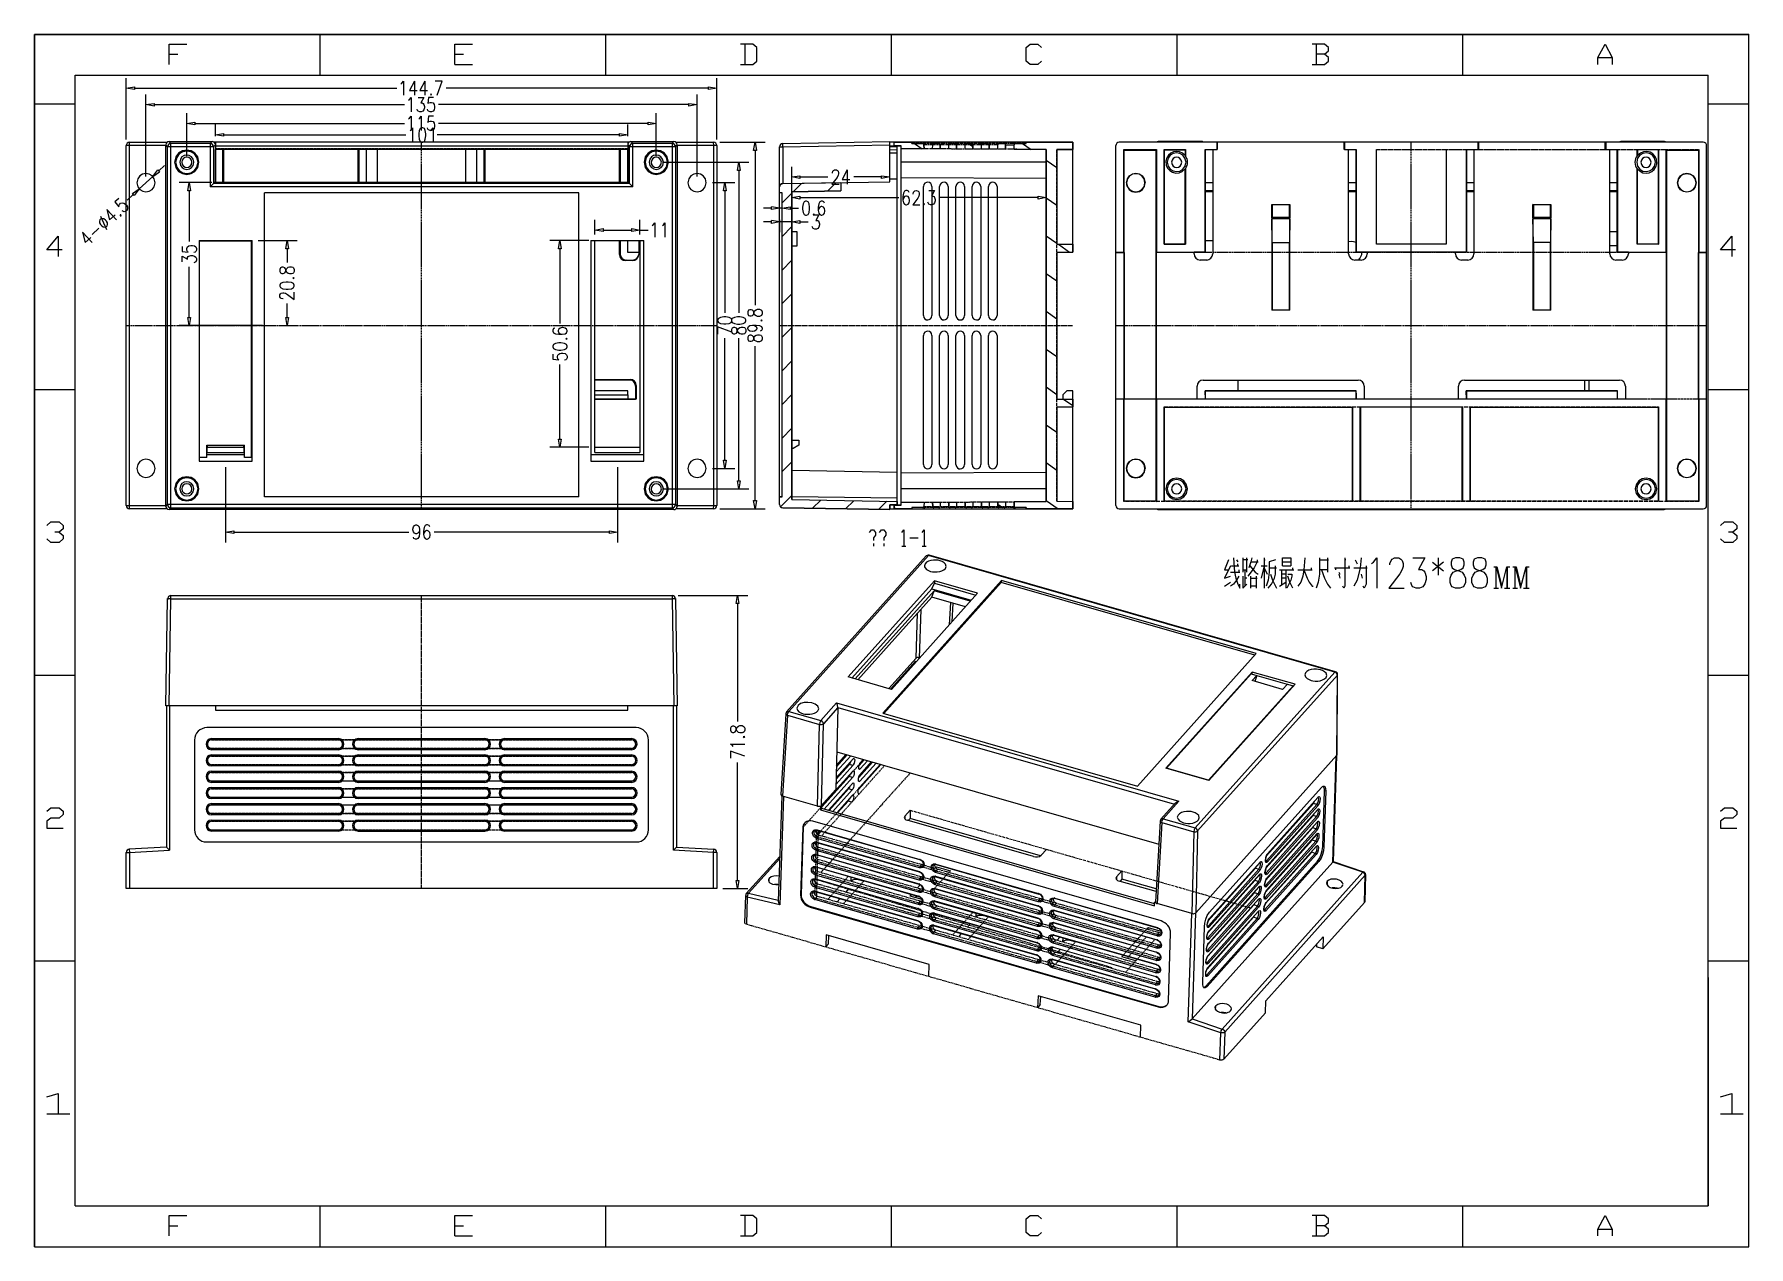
# Model space of a CAD drawing. Header units: millimetres. Extents: x 17 to 437, y -148 to 149.
import ezdxf

# ---------------------------------------------------------------- set-up
doc = ezdxf.new("R2010")
doc.units = ezdxf.units.MM
doc.linetypes.add('PDF_IMPORT', pattern=[1, 0.8, -0.2])
doc.layers.add('PDF_几何图形', color=7, linetype='Continuous', true_color=0x231f20)
doc.layers.add('PDF_实体填充', color=7, linetype='Continuous', true_color=0x231f20)

msp = doc.modelspace()

# ---------------------------------------------------------------- hatches: boundary and pattern name
at = {"layer": 'PDF_几何图形', "transparency": 33554559}
for points in [[(16.91, 148.48), (16.94, 148.48), (17.07, 148.51), (17.1, 148.63), (16.91, 148.63)], [(87.1, 148.63), (87.07, 148.51), (86.95, 148.47), (86.83, 148.51), (86.8, 148.63)], [(157.11, 148.63), (157.08, 148.51), (156.96, 148.47), (156.83, 148.51), (156.8, 148.63)], [(227.12, 148.63), (227.08, 148.51), (226.96, 148.47), (226.84, 148.51), (226.81, 148.63)], [(297.15, 148.63), (297.12, 148.51), (297, 148.47), (296.87, 148.51), (296.84, 148.63)], [(367.16, 148.63), (367.13, 148.51), (367, 148.47), (366.88, 148.51), (366.85, 148.63)], [(16.91, 131.49), (16.94, 131.49), (17.07, 131.52), (17.1, 131.65), (17.07, 131.77), (16.94, 131.8), (16.91, 131.8)], [(437.01, 131.49), (436.89, 131.52), (436.86, 131.65), (436.89, 131.77), (437.01, 131.8)], [(16.91, 61.48), (16.94, 61.48), (17.07, 61.52), (17.1, 61.64), (17.07, 61.76), (16.94, 61.79), (16.91, 61.79)], [(437.01, 61.49), (436.89, 61.52), (436.86, 61.64), (436.89, 61.76), (437.01, 61.79)], [(16.91, -8.52), (16.94, -8.52), (17.07, -8.49), (17.1, -8.37), (17.07, -8.24), (16.94, -8.21), (16.91, -8.21)], [(437.01, -8.52), (436.89, -8.49), (436.86, -8.37), (436.89, -8.24), (437.01, -8.21)], [(16.91, -78.53), (16.94, -78.53), (17.07, -78.5), (17.1, -78.37), (17.07, -78.25), (16.94, -78.22), (16.91, -78.22)], [(437.01, -78.53), (436.89, -78.5), (436.86, -78.37), (436.89, -78.25), (437.01, -78.22)], [(16.91, -148.38), (17.1, -148.38), (17.07, -148.26), (16.94, -148.22), (16.91, -148.22)]]:
    msp.add_hatch(color=7, dxfattribs=at).paths.add_polyline_path(points)

# ---------------------------------------------------------------- linework, layer by layer
at = {"layer": 'PDF_几何图形', "color": 7, "lineweight": -3}
for points in [[(16.94, 148.63), (16.94, -148.38)], [(437.01, 148.63), (16.94, 148.63)], [(16.94, 148.63), (437.01, 148.63)], [(16.94, -148.38), (16.94, 148.63)], [(86.95, 138.65), (86.95, 148.63)], [(156.96, 138.65), (156.96, 148.63)], [(226.96, 138.65), (226.96, 148.63)], [(297, 138.65), (297, 148.63)], [(367, 138.65), (367, 148.63)], [(437.01, 148.63), (437.01, 148.66)], [(437.01, -148.38), (437.01, 148.63)], [(437.01, -148.38), (437.01, 148.63)], [(49.95, 141.28), (49.95, 146.28), (54.28, 146.28)], [(49.95, 143.78), (52.12, 143.78)], [(119.99, 141.28), (119.99, 146.28), (124.28, 146.28)], [(119.99, 143.78), (122.12, 143.78)], [(190, 141.28), (192.99, 141.28), (193.98, 142.11), (193.98, 145.45), (192.99, 146.28), (190, 146.28)], [(190.99, 146.28), (190.99, 141.28)], [(263.74, 142.11), (262.81, 141.28), (260.93, 141.28), (260, 142.11), (260, 145.45), (260.93, 146.28), (262.81, 146.28), (263.74, 145.45)], [(333.04, 143.78), (334.02, 144.61), (334.02, 145.45), (333.04, 146.28), (330.04, 146.28)], [(330.04, 141.28), (333.04, 141.28), (334.02, 142.11), (334.02, 142.95), (333.04, 143.78), (331.03, 143.78)], [(331.03, 146.28), (331.03, 141.28)], [(400.05, 141.28), (400.05, 142.95), (401.81, 146.28), (403.54, 142.95), (403.54, 141.28)], [(400.05, 142.95), (403.54, 142.95)], [(26.92, 138.65), (427.04, 138.65)], [(26.92, -138.4), (26.92, 138.65)], [(119.99, 141.28), (124.28, 141.28)], [(427.04, -138.4), (427.04, 138.65)], [(39.42, 122.91), (39.42, 137.94)], [(41.43, 135.44), (105.73, 135.44)], [(106.74, 136.56), (106.99, 136.71), (107.36, 137.2), (107.36, 133.71)], [(110.11, 137.2), (108.87, 134.89), (110.73, 134.89)], [(110.11, 137.2), (110.11, 133.71)], [(112.61, 137.2), (111.38, 134.89), (113.23, 134.89)], [(112.61, 137.2), (112.61, 133.71)], [(115.61, 133.71), (116.87, 137.2), (115.11, 137.2)], [(182.15, 135.44), (117.86, 135.44)], [(184.16, 122.91), (184.16, 137.94)], [(16.94, 131.65), (26.92, 131.65)], [(44.27, 113.8), (44.27, 133.93)], [(46.28, 131.43), (107.61, 131.43)], [(108.63, 132.51), (108.87, 132.66), (109.25, 133.16), (109.25, 129.67)], [(110.97, 133.16), (112.36, 133.16), (111.62, 131.83), (111.99, 131.83), (112.24, 131.68), (112.36, 131.49), (112.49, 131), (112.49, 130.66), (112.36, 130.16), (112.12, 129.82), (111.75, 129.67), (111.38, 129.67), (110.97, 129.82), (110.85, 130.01), (110.73, 130.35)], [(114.74, 133.16), (113.48, 133.16), (113.35, 131.68), (113.48, 131.83), (113.88, 131.98), (114.25, 131.98), (114.62, 131.83), (114.87, 131.49), (114.99, 131), (114.99, 130.66), (114.87, 130.16), (114.62, 129.82), (114.25, 129.67), (113.88, 129.67), (113.48, 129.82), (113.35, 130.01), (113.23, 130.35)], [(177.31, 131.43), (115.98, 131.43)], [(179.31, 113.8), (179.31, 133.93)], [(427.04, 131.65), (437.01, 131.65)], [(54.28, 118.8), (54.28, 129.33)], [(56.29, 126.83), (107.61, 126.83)], [(61.29, 123.71), (61.29, 126.52)], [(108.63, 127.91), (108.87, 128.09), (109.25, 128.59), (109.25, 125.1)], [(111.13, 127.91), (111.38, 128.09), (111.75, 128.59), (111.75, 125.1)], [(114.74, 128.59), (113.48, 128.59), (113.35, 127.07), (113.48, 127.26), (113.88, 127.41), (114.25, 127.41), (114.62, 127.26), (114.87, 126.92), (114.99, 126.43), (114.99, 126.09), (114.87, 125.59), (114.62, 125.25), (114.25, 125.1), (113.88, 125.1), (113.48, 125.25), (113.35, 125.41), (113.23, 125.75)], [(167.3, 126.83), (115.98, 126.83)], [(162.33, 123.71), (162.33, 126.52)], [(169.31, 118.8), (169.31, 129.33)], [(40.23, 122.2), (39.92, 122.13), (39.67, 121.98), (39.49, 121.7), (39.42, 121.39)], [(40.23, 122.2), (40.23, 122.04), (40.2, 122.01), (40.2, 121.39)], [(40.23, 122.2), (49.46, 122.2)], [(50.39, 121.92), (50.08, 121.86), (49.83, 121.7), (49.65, 121.42), (49.58, 121.12)], [(50.39, 121.92), (49.95, 122.38)], [(49.95, 122.38), (60.48, 122.38)], [(50.39, 32.67), (50.39, 121.92)], [(60.02, 121.92), (50.39, 121.92)], [(60.02, 121.92), (60.48, 122.38)], [(60.02, 121.92), (60.02, 111.26)], [(60.82, 121.12), (60.76, 121.42), (60.61, 121.7), (60.33, 121.86), (60.02, 121.92)], [(162.64, 122.2), (60.98, 122.2)], [(61.29, 122.2), (61.29, 112.53)], [(63.3, 124.02), (107.98, 124.02)], [(109, 125.1), (109.25, 125.25), (109.62, 125.75), (109.62, 122.26)], [(114, 125.1), (114.25, 125.25), (114.62, 125.75), (114.62, 122.26)], [(160.32, 124.02), (115.61, 124.02)], [(162.33, 122.2), (162.33, 112.53)], [(162.54, 122.13), (162.36, 121.89), (162.33, 121.73), (162.33, 121.58)], [(163.1, 122.38), (162.95, 122.35), (162.82, 122.32), (162.67, 122.26), (162.54, 122.13)], [(163.56, 121.92), (163.26, 121.86), (163.01, 121.7), (162.82, 121.42), (162.76, 121.12)], [(163.1, 122.38), (173.66, 122.38)], [(163.1, 122.38), (163.56, 121.92)], [(173.2, 121.92), (163.56, 121.92)], [(163.56, 111.26), (163.56, 121.92)], [(173.2, 121.92), (173.66, 122.38)], [(173.2, 121.92), (173.2, 32.67)], [(174, 121.12), (173.94, 121.42), (173.79, 121.7), (173.51, 121.86), (173.2, 121.92)], [(174.13, 122.2), (183.36, 122.2)], [(184.16, 121.39), (184.1, 121.7), (183.95, 121.98), (183.67, 122.13), (183.36, 122.2)], [(183.42, 121.39), (183.36, 122.2)], [(184.87, 122.2), (196.02, 122.2)], [(200.34, 121.92), (200.03, 121.86), (199.79, 121.67), (199.6, 121.42), (199.54, 121.12)], [(200.34, 121.92), (226.56, 122.38)], [(200.34, 121.12), (200.34, 121.92)], [(226.56, 112.53), (226.56, 122.38)], [(271.37, 122.2), (226.56, 122.2)], [(227.64, 121.3), (227.64, 122.2)], [(231.96, 121.92), (231.96, 122.2)], [(232.58, 121.92), (234.5, 120.59)], [(234.9, 121.61), (234.87, 121.76), (234.74, 121.86), (234.62, 121.92)], [(234.96, 121.92), (234.96, 122.2)], [(237.34, 121.92), (237.15, 121.83), (237.06, 121.61)], [(237.34, 121.92), (237.21, 121.86), (237.09, 121.76), (237.06, 121.61)], [(237.34, 121.92), (238.6, 121.92), (238.82, 121.83), (238.91, 121.61), (238.91, 120.56)], [(238.91, 121.61), (238.85, 121.76), (238.76, 121.86), (238.6, 121.92)], [(241.35, 121.92), (241.14, 121.83), (241.04, 121.61)], [(241.35, 121.92), (241.2, 121.86), (241.07, 121.76), (241.04, 121.61)], [(241.35, 121.92), (242.59, 121.92), (242.8, 121.83), (242.9, 121.61), (242.9, 120.53)], [(242.9, 121.61), (242.83, 121.76), (242.74, 121.86), (242.59, 121.92)], [(245.34, 121.92), (245.12, 121.83), (245.03, 121.61)], [(245.34, 121.92), (245.18, 121.86), (245.09, 121.76), (245.03, 121.61)], [(245.34, 121.92), (246.6, 121.92), (246.63, 121.89), (246.73, 121.89), (246.76, 121.86), (246.76, 121.83), (246.79, 121.83), (246.82, 121.79), (246.82, 121.76), (246.85, 121.76), (246.85, 121.73), (246.88, 121.7), (246.88, 121.61), (246.91, 120.53)], [(245.83, 121.92), (246.88, 121.15)], [(246.88, 121.61), (246.85, 121.76), (246.73, 121.86), (246.57, 121.92)], [(249.32, 121.92), (249.1, 121.83), (249.01, 121.61)], [(249.32, 121.92), (249.16, 121.86), (249.07, 121.76), (249.01, 121.61)], [(249.32, 121.92), (250.59, 121.92), (250.77, 121.83), (250.86, 121.61), (250.89, 120.5)], [(250.86, 121.61), (250.83, 121.76), (250.71, 121.86), (250.59, 121.92)], [(253.3, 121.92), (253.12, 121.83), (253.02, 121.61)], [(253.3, 121.92), (253.18, 121.86), (253.06, 121.76), (253.02, 121.61)], [(253.3, 121.92), (254.57, 121.92), (254.78, 121.83), (254.88, 121.61), (254.88, 120.47)], [(254.88, 121.61), (254.82, 121.76), (254.72, 121.86), (254.57, 121.92)], [(256.95, 121.92), (256.95, 122.2)], [(257.32, 121.92), (257.1, 121.83), (257.01, 121.61)], [(257.32, 121.92), (257.16, 121.86), (257.04, 121.76), (257.01, 121.61)], [(257.32, 121.92), (259.97, 121.92), (259.97, 122.2), (271.37, 122.2), (271.37, 120.4), (267.48, 120.4), (267.48, 97.21), (271.37, 97.21), (271.37, 95.3), (267.48, 95.24), (267.48, 59.29), (271.37, 59.23), (271.37, 57.41), (267.48, 57.32), (267.48, 34.25), (271.37, 34.19)], [(259.05, 121.92), (261.15, 120.44)], [(259.97, 121.92), (259.97, 122.2)], [(271.37, 95.3), (271.37, 122.2)], [(282.76, 122.2), (282.45, 122.13), (282.21, 121.98), (282.02, 121.7), (281.96, 121.39)], [(425.89, 122.2), (282.76, 122.2)], [(292.46, 122.38), (292.34, 122.38), (292.21, 122.35), (292.09, 122.29), (292, 122.23)], [(303.02, 122.38), (292.46, 122.38)], [(303.51, 122.23), (303.27, 122.35), (303.14, 122.38), (303.02, 122.38)], [(306.73, 120.44), (306.73, 122.2)], [(306.79, 122.2), (306.79, 120.44)], [(337.85, 120.4), (337.85, 122.2)], [(337.95, 122.2), (337.95, 120.44)], [(370.74, 120.44), (370.74, 122.2)], [(370.8, 122.2), (370.8, 120.44)], [(401.87, 120.44), (401.87, 122.2)], [(401.96, 122.2), (401.96, 120.44)], [(416.2, 122.38), (405.64, 122.38)], [(416.69, 122.23), (416.63, 122.26), (416.6, 122.29), (416.54, 122.32), (416.48, 122.32)], [(426.7, 121.39), (426.63, 121.7), (426.48, 121.98), (426.2, 122.13), (425.89, 122.2)], [(39.42, 33.2), (39.42, 121.39)], [(49.15, 121.39), (39.42, 121.39)], [(40.2, 121.39), (40.2, 33.2)], [(49.15, 33.01), (49.15, 121.58)], [(49.58, 121.11), (49.15, 121.58)], [(49.58, 33.48), (49.58, 121.11)], [(60.82, 121.11), (49.58, 121.11)], [(60.82, 121.11), (61.29, 121.58)], [(60.82, 121.11), (60.82, 112.07)], [(61.29, 121.3), (162.33, 121.3)], [(61.29, 120.62), (162.33, 120.62)], [(162.33, 120.44), (61.29, 120.44)], [(61.32, 112.31), (61.32, 120.44)], [(63.14, 112.31), (63.14, 120.44)], [(63.3, 120.44), (63.3, 112.31)], [(91.43, 120.59), (91.71, 120.59), (92.48, 120.56)], [(92.48, 120.56), (91.43, 120.56)], [(92.48, 120.56), (91.43, 120.56)], [(92.48, 120.53), (91.43, 120.53)], [(92.48, 120.5), (91.43, 120.5)], [(92.48, 120.5), (91.43, 120.5)], [(92.48, 120.47), (91.43, 120.47)], [(96.28, 120.59), (96, 120.59), (95.23, 120.56)], [(96.28, 120.56), (95.23, 120.56)], [(96.28, 120.56), (95.23, 120.56)], [(96.28, 120.53), (95.23, 120.53)], [(96.28, 120.5), (95.23, 120.5)], [(96.28, 120.5), (95.23, 120.5)], [(96.28, 120.47), (95.23, 120.47)], [(96.31, 112.31), (96.31, 120.44)], [(96.43, 120.44), (96.43, 112.31)], [(98.25, 120.44), (98.25, 112.31)], [(101, 112.31), (101, 120.44)], [(122.62, 112.31), (122.62, 120.44)], [(125.33, 112.31), (125.33, 120.44)], [(127.16, 112.31), (127.16, 120.44)], [(127.31, 120.44), (127.31, 112.31)], [(127.34, 120.59), (128.39, 120.56)], [(127.59, 120.56), (127.34, 120.56)], [(127.59, 120.5), (127.34, 120.5)], [(128.39, 120.56), (127.59, 120.56)], [(128.39, 120.53), (127.59, 120.53)], [(128.39, 120.5), (127.59, 120.5)], [(128.39, 120.5), (127.59, 120.5)], [(131.14, 120.56), (132.19, 120.59)], [(132.19, 120.56), (131.14, 120.56)], [(132.19, 120.56), (131.14, 120.56)], [(132.19, 120.53), (131.14, 120.53)], [(132.19, 120.5), (131.14, 120.5)], [(132.19, 120.5), (131.14, 120.5)], [(132.19, 120.47), (131.14, 120.47)], [(160.32, 112.31), (160.32, 120.44)], [(160.45, 120.44), (160.45, 112.31)], [(162.27, 120.44), (162.27, 112.31)], [(162.33, 121.58), (162.76, 121.11)], [(174, 121.11), (162.76, 121.11)], [(162.76, 112.07), (162.76, 121.11)], [(174, 121.11), (174.46, 121.58)], [(174, 121.11), (174, 33.48)], [(174.46, 121.58), (174.46, 33.01)], [(184.16, 121.39), (174.46, 121.39)], [(183.42, 33.2), (183.42, 121.39)], [(184.16, 121.39), (184.16, 33.2)], [(193.52, 120.22), (193.52, 82.3)], [(199.54, 33.48), (199.54, 121.11)], [(199.54, 121.11), (200.34, 121.11)], [(200.34, 121.11), (226.56, 121.58)], [(200.34, 121.11), (200.34, 112.07)], [(226.56, 121.3), (229.34, 121.3)], [(226.56, 121.21), (228.35, 121.21)], [(226.56, 120.37), (228.35, 120.4)], [(226.56, 119.6), (228.35, 119.63)], [(228.35, 33.38), (228.35, 121.21)], [(229.34, 33.29), (229.34, 121.3)], [(234.93, 120.59), (234.9, 121.61)], [(238.91, 120.56), (237.03, 120.56), (237.06, 121.61)], [(237.03, 120.56), (237.06, 121.61)], [(238.91, 120.56), (238.91, 121.61)], [(242.9, 120.53), (241.01, 120.56), (241.04, 121.61)], [(241.01, 120.56), (241.04, 121.61)], [(242.9, 120.53), (242.9, 121.61)], [(246.91, 120.53), (245.03, 120.53), (245.03, 121.61)], [(245.03, 120.53), (245.03, 121.61)], [(246.91, 120.53), (246.88, 121.61)], [(250.89, 120.5), (249.01, 120.5), (249.01, 121.61)], [(249.01, 120.5), (249.01, 121.61)], [(250.89, 120.5), (250.86, 121.61)], [(254.88, 120.47), (252.99, 120.5), (253.02, 121.61)], [(252.99, 120.5), (253.02, 121.61)], [(254.88, 120.47), (254.88, 121.61)], [(254.88, 121.61), (257.01, 121.61)], [(271.37, 34.19), (271.37, 32.4), (259.97, 32.4), (259.97, 32.7), (257.32, 32.7), (257.1, 32.77), (257.01, 32.98), (256.98, 34.12), (264.85, 34.19), (264.85, 120.44), (256.98, 120.47), (257.01, 121.61)], [(256.98, 120.47), (257.01, 121.61)], [(264.85, 120.44), (264.85, 34.19)], [(264.85, 117.84), (267.48, 116.02)], [(267.48, 120.4), (271.37, 120.4)], [(281.96, 33.2), (281.96, 121.39)], [(283.87, 95.3), (283.87, 120.4)], [(284, 120.28), (283.87, 120.4)], [(283.87, 120.4), (291.87, 120.4)], [(284, 34.31), (284, 120.28)], [(284, 120.28), (291.75, 120.28)], [(291.87, 120.4), (291.75, 120.28)], [(291.75, 120.28), (291.75, 34.31)], [(291.87, 120.4), (291.87, 95.3)], [(293.76, 97.21), (293.76, 120.4)], [(293.85, 120.34), (293.76, 120.4)], [(293.76, 120.4), (298.97, 120.4)], [(293.85, 97.28), (293.85, 120.34)], [(293.85, 120.34), (298.91, 120.34)], [(298.91, 120.34), (298.97, 120.4)], [(298.91, 120.34), (298.91, 118.95)], [(298.97, 118.92), (298.91, 118.95)], [(298.97, 120.4), (298.97, 118.92)], [(303.82, 95.3), (303.82, 120.44)], [(303.82, 120.44), (306.79, 120.44)], [(303.85, 120.44), (303.85, 95.27)], [(305.68, 120.44), (305.68, 94.87)], [(337.95, 120.44), (337.85, 120.4)], [(337.95, 120.44), (340.82, 120.44)], [(338.97, 94.87), (338.97, 120.44)], [(340.79, 95.27), (340.79, 120.44)], [(340.82, 120.44), (340.82, 95.3)], [(345.82, 97.21), (345.82, 120.4)], [(362.84, 120.4), (362.84, 97.21)], [(367.84, 95.3), (367.84, 120.44)], [(367.84, 120.44), (370.8, 120.44)], [(367.87, 120.44), (367.87, 95.27)], [(369.69, 120.44), (369.69, 94.87)], [(401.87, 120.44), (404.83, 120.44)], [(402.98, 94.87), (402.98, 120.44)], [(404.8, 95.27), (404.8, 120.44)], [(404.83, 120.44), (404.83, 95.3)], [(409.71, 118.92), (409.71, 120.4)], [(409.77, 120.34), (409.71, 120.4)], [(409.77, 118.95), (409.74, 118.92), (409.71, 118.92)], [(414.84, 120.34), (409.77, 120.34)], [(409.77, 120.34), (409.77, 118.95)], [(414.9, 120.4), (414.84, 120.34)], [(414.84, 120.34), (414.84, 97.28)], [(414.9, 120.4), (414.9, 97.21)], [(416.81, 95.3), (416.81, 120.4)], [(416.91, 120.28), (416.81, 120.4)], [(416.91, 120.28), (424.69, 120.28)], [(416.91, 34.31), (416.91, 120.28)], [(424.81, 120.4), (424.69, 120.28)], [(424.69, 120.28), (424.69, 34.31)], [(424.81, 120.4), (424.81, 95.3)], [(426.7, 33.2), (426.7, 121.39)], [(42.64, 110.77), (45.94, 113.83), (47.61, 114.94)], [(45.94, 113.83), (47.18, 115.43), (47.61, 114.94)], [(47.39, 115.19), (48.84, 116.54)], [(170.82, 117.32), (192.04, 117.32)], [(189.53, 115.31), (189.53, 80.42)], [(202.54, 110.62), (202.54, 116.21)], [(204.54, 113.7), (211.37, 113.7)], [(212.48, 114.6), (212.48, 114.78), (212.6, 115.09), (212.73, 115.28), (212.97, 115.43), (213.5, 115.43), (213.74, 115.28), (213.87, 115.09), (213.99, 114.78), (213.99, 114.44), (213.87, 114.11), (213.62, 113.61), (212.36, 111.94), (214.12, 111.94)], [(216.12, 115.43), (214.86, 113.12), (216.74, 113.12)], [(216.12, 115.43), (216.12, 111.94)], [(224.55, 113.7), (217.73, 113.7)], [(226.56, 114.69), (226.56, 116.21)], [(264.85, 117.32), (229.34, 117.32)], [(264.85, 113.33), (229.34, 113.52)], [(298.91, 97.28), (298.91, 115.68)], [(298.91, 115.68), (298.97, 115.68)], [(298.97, 115.68), (298.97, 97.21)], [(409.71, 97.21), (409.71, 115.68)], [(409.71, 115.68), (409.77, 115.68)], [(409.77, 97.28), (409.77, 115.68)], [(39.7, 108.02), (41.18, 109.38)], [(60.45, 112.31), (52.39, 112.31)], [(54.9, 110.31), (54.9, 97.92)], [(60.82, 112.07), (60.02, 111.26)], [(163.56, 111.26), (60.02, 111.26)], [(61.29, 112.53), (60.82, 112.07)], [(162.76, 112.07), (60.82, 112.07)], [(162.51, 112.31), (61.07, 112.31)], [(150.32, 35.3), (73.3, 35.3), (73.3, 109.81)], [(150.32, 109.81), (73.3, 109.81)], [(150.32, 35.3), (150.32, 109.81)], [(162.76, 112.07), (162.33, 112.53)], [(162.76, 112.07), (163.56, 111.26)], [(183.08, 112.31), (188.61, 112.31)], [(186.11, 110.31), (186.11, 80.45)], [(199.54, 33.48), (199.54, 35.3), (200.16, 35.3), (200.16, 109.81), (199.54, 109.81), (199.54, 111.26), (199.6, 111.57), (199.79, 111.82), (200.03, 112.01), (200.34, 112.07), (214.55, 112.31), (214.55, 110.31), (202.54, 110.09), (202.54, 34.65), (228.35, 34.19), (228.35, 33.38), (226.56, 33.38)], [(200.34, 112.07), (200.03, 112.01), (199.79, 111.82), (199.6, 111.57), (199.54, 111.26)], [(200.16, 109.81), (199.54, 109.81)], [(200.16, 35.3), (200.16, 109.81)], [(200.16, 107.37), (202.54, 109.75)], [(200.34, 112.07), (226.56, 112.53)], [(202.54, 108.21), (202.54, 111.14)], [(202.54, 110.09), (214.55, 110.31)], [(202.54, 34.65), (202.54, 110.09)], [(202.87, 110.09), (204.91, 112.13)], [(211.27, 110.25), (213.31, 112.28)], [(214.55, 112.31), (214.55, 110.31)], [(226.56, 113.21), (228.35, 113.21)], [(231.25, 109.87), (231.13, 110.21), (230.76, 110.37), (230.51, 110.37), (230.14, 110.21), (229.9, 109.72), (229.77, 108.89), (229.77, 108.05), (229.9, 107.37), (230.14, 107.03), (230.51, 106.88), (230.64, 106.88), (231.01, 107.03), (231.25, 107.37), (231.38, 107.87), (231.38, 108.05), (231.25, 108.55), (231.01, 108.89), (230.64, 109.04), (230.51, 109.04), (230.14, 108.89), (229.9, 108.55), (229.77, 108.05)], [(233.51, 110.21), (233.63, 110.06), (233.76, 109.72), (233.76, 109.38), (233.63, 109.04), (233.38, 108.55), (232.15, 106.88), (233.88, 106.88)], [(234.77, 79.74), (234.77, 111.39)], [(236.13, 110.37), (237.52, 110.37), (236.78, 109.04), (237.15, 109.04), (237.4, 108.89), (237.52, 108.7), (237.65, 108.21), (237.65, 107.87), (237.52, 107.37), (237.28, 107.03), (236.91, 106.88), (236.5, 106.88), (236.13, 107.03), (236.01, 107.22), (235.89, 107.56)], [(236.87, 111.39), (236.87, 79.74)], [(238.76, 79.74), (238.76, 111.39)], [(240.86, 111.39), (240.86, 79.74)], [(242.74, 79.74), (242.74, 111.39)], [(244.87, 111.39), (244.87, 79.74)], [(246.76, 79.74), (246.76, 111.39)], [(248.86, 111.39), (248.86, 79.74)], [(250.74, 79.74), (250.74, 111.39)], [(252.84, 111.39), (252.84, 79.74)], [(264.85, 108.21), (264.85, 111.14)], [(284.52, 112.28), (284.58, 112.28)], [(289.06, 112.28), (289.12, 112.28)], [(303.85, 112.31), (305.68, 112.31)], [(305.68, 110.31), (303.85, 110.31)], [(305.68, 110.09), (303.85, 110.09)], [(338.97, 112.31), (340.79, 112.31)], [(340.79, 110.31), (338.97, 110.31)], [(340.79, 110.09), (338.97, 110.09)], [(367.87, 112.31), (369.69, 112.31)], [(369.69, 110.31), (367.87, 110.31)], [(369.69, 110.09), (367.87, 110.09)], [(402.98, 112.31), (404.8, 112.31)], [(404.8, 110.31), (402.98, 110.31)], [(404.8, 110.09), (402.98, 110.09)], [(419.56, 112.28), (419.59, 112.28)], [(424.1, 112.28), (424.13, 112.28)], [(34.67, 105.74), (35.35, 103.17), (36.74, 104.44)], [(34.67, 105.74), (37.08, 103.17)], [(37.6, 108.45), (36.68, 107.59), (37.63, 106.42), (37.6, 106.63), (37.76, 107), (38.03, 107.25), (38.44, 107.4), (38.84, 107.31), (39.27, 107.03), (39.49, 106.79), (39.73, 106.35), (39.79, 105.92), (39.64, 105.55), (39.36, 105.3), (38.96, 105.15), (38.74, 105.21), (38.44, 105.37)], [(197.53, 106.08), (195.56, 106.08)], [(200.16, 106.08), (199.54, 106.08), (197.53, 106.42)], [(199.54, 106.08), (197.53, 105.74), (197.53, 106.42)], [(199.54, 106.91), (199.54, 108.58)], [(200.16, 106.91), (200.16, 108.58)], [(202.13, 106.08), (204.14, 106.08)], [(204.54, 108.64), (228.75, 108.64)], [(210.53, 107.31), (210.41, 107.65), (210.04, 107.81), (209.76, 107.81), (209.39, 107.65), (209.14, 107.16), (209.02, 106.32), (209.02, 105.49), (209.14, 104.81), (209.39, 104.47), (209.76, 104.32), (209.88, 104.32), (210.29, 104.47), (210.53, 104.81), (210.66, 105.3), (210.66, 105.49), (210.53, 105.98), (210.29, 106.32), (209.88, 106.48), (209.76, 106.48), (209.39, 106.32), (209.14, 105.98), (209.02, 105.49)], [(262.88, 108.64), (238.63, 108.64)], [(264.85, 108.58), (267.48, 106.76)], [(320.13, 103.73), (320.13, 106.94)], [(320.22, 106.85), (320.13, 106.94)], [(320.13, 106.94), (324.54, 106.94)], [(320.22, 106.85), (320.22, 103.82)], [(324.45, 106.85), (320.22, 106.85)], [(324.45, 106.85), (324.54, 106.94)], [(324.45, 103.82), (324.45, 106.85)], [(324.54, 106.94), (324.54, 103.73)], [(384.14, 103.73), (384.14, 106.94)], [(384.14, 106.94), (388.53, 106.94)], [(384.24, 106.85), (384.14, 106.94)], [(384.24, 106.85), (384.24, 103.82)], [(388.47, 106.85), (384.24, 106.85)], [(388.53, 106.94), (388.47, 106.85)], [(388.47, 103.82), (388.47, 106.85)], [(388.53, 106.94), (388.53, 103.73)], [(31.12, 99.65), (32.75, 101.2)], [(33.16, 104.07), (34.61, 100.86)], [(154.3, 99.59), (154.3, 103.2)], [(165.32, 99.59), (165.32, 103.2)], [(168.32, 101.78), (168.57, 101.97), (168.94, 102.46), (168.94, 98.97)], [(170.82, 101.78), (171.07, 101.97), (171.44, 102.46), (171.44, 98.97)], [(197.53, 102.68), (195.56, 102.68)], [(202.54, 102.68), (199.54, 102.68), (197.53, 103.02)], [(199.54, 102.68), (197.53, 102.34), (197.53, 103.02)], [(199.54, 103.2), (199.54, 100.18)], [(200.16, 99.13), (202.54, 101.54)], [(202.54, 103.2), (202.54, 100.18)], [(204.54, 102.68), (206.55, 102.68)], [(207.78, 104.41), (209.17, 104.41), (208.43, 103.08), (208.8, 103.08), (209.05, 102.93), (209.17, 102.74), (209.3, 102.25), (209.3, 101.94), (209.17, 101.41), (208.93, 101.1), (208.56, 100.92), (208.19, 100.92), (207.78, 101.1), (207.66, 101.26), (207.54, 101.6)], [(320.13, 103.73), (320.22, 103.82)], [(324.54, 103.73), (320.13, 103.73)], [(320.22, 97.68), (320.13, 103.54), (320.13, 81.06)], [(320.13, 103.54), (324.54, 103.54)], [(320.22, 103.82), (324.45, 103.82)], [(324.45, 103.82), (324.54, 103.73)], [(324.54, 81.06), (324.54, 103.54), (324.45, 97.68)], [(384.24, 103.82), (384.14, 103.73)], [(388.53, 103.73), (384.14, 103.73)], [(384.14, 103.54), (388.53, 103.54)], [(384.24, 97.68), (384.14, 103.54), (384.14, 81.06)], [(384.24, 103.82), (388.47, 103.82)], [(388.47, 103.82), (388.53, 103.73)], [(388.53, 81.06), (388.53, 103.54), (388.47, 97.68)], [(23.71, 95.86), (19.97, 95.86), (22.78, 99.19), (22.78, 94.19)], [(28.74, 100.18), (29.42, 97.62), (30.78, 98.91)], [(28.74, 100.18), (31.12, 97.62)], [(53.14, 96.69), (53.14, 95.42), (54.65, 95.3), (54.46, 95.42), (54.31, 95.79), (54.31, 96.16), (54.46, 96.57), (54.8, 96.81), (55.3, 96.94), (55.64, 96.94), (56.13, 96.81), (56.47, 96.57), (56.62, 96.16), (56.62, 95.79), (56.47, 95.42), (56.32, 95.3), (55.98, 95.18)], [(57.3, 98.11), (57.3, 44.1)], [(57.3, 98.11), (70.31, 98.11)], [(57.43, 98.05), (57.46, 98.08)], [(57.43, 44.96), (57.43, 98.05)], [(57.43, 98.05), (70.15, 98.05)], [(60.05, 98.08), (57.46, 98.08)], [(58.29, 98.08), (58.29, 98.11)], [(58.6, 98.08), (58.6, 98.11)], [(70.12, 98.08), (67.56, 98.08)], [(69.29, 98.11), (69.29, 98.08)], [(70.12, 98.08), (70.15, 98.05)], [(70.15, 44.96), (70.15, 98.05)], [(70.31, 44.1), (70.31, 98.11)], [(71.79, 98.11), (81.36, 98.11)], [(152.82, 98.11), (143.21, 98.11)], [(153.31, 98.11), (166.31, 98.11)], [(153.31, 98.11), (153.31, 44.1)], [(154.3, 46.2), (154.3, 98.11)], [(156.31, 100.7), (163.32, 100.7)], [(160.32, 94.74), (160.32, 98.11)], [(160.45, 98.11), (160.45, 94.87)], [(162.27, 98.11), (162.27, 95.27)], [(165.02, 98.11), (165.02, 94.74)], [(165.32, 100.7), (167.3, 100.7)], [(165.32, 98.11), (165.32, 46.2)], [(166.31, 44.1), (166.31, 98.11)], [(203.83, 100.3), (202.54, 100.3)], [(202.54, 96.81), (203.83, 96.81)], [(203.83, 96.81), (203.83, 100.3)], [(264.85, 99.31), (267.48, 97.49)], [(267.48, 97.21), (271.37, 97.21)], [(267.88, 97.21), (270.6, 95.3)], [(293.76, 97.21), (293.85, 97.28)], [(298.97, 97.21), (293.76, 97.21)], [(293.85, 97.28), (298.91, 97.28)], [(298.91, 97.28), (298.97, 97.21)], [(303.85, 98.11), (305.68, 98.11)], [(320.22, 97.68), (320.22, 81.16)], [(320.22, 97.68), (324.45, 97.68)], [(324.45, 81.16), (324.45, 97.68)], [(340.79, 97.62), (340.2, 97.83), (339.58, 97.89), (338.97, 97.83)], [(362.84, 97.21), (345.82, 97.21)], [(388.47, 97.68), (384.24, 97.68)], [(384.24, 97.68), (384.24, 81.16)], [(388.47, 81.16), (388.47, 97.68)], [(404.8, 100.3), (402.98, 100.3)], [(404.8, 96.81), (402.98, 96.81)], [(409.77, 97.28), (409.71, 97.21)], [(414.9, 97.21), (409.71, 97.21)], [(414.84, 97.28), (409.77, 97.28)], [(414.84, 97.28), (414.9, 97.21)], [(433.8, 95.86), (430.06, 95.86), (432.87, 99.19), (432.87, 94.19)], [(53.14, 92.92), (53.14, 94.31), (54.46, 93.54), (54.46, 93.94), (54.65, 94.19), (54.8, 94.31), (55.3, 94.43), (55.64, 94.43), (56.13, 94.31), (56.47, 94.06), (56.62, 93.69), (56.62, 93.29), (56.47, 92.92), (56.32, 92.8), (55.98, 92.67)], [(78.86, 96.1), (78.86, 92.71)], [(145.72, 96.1), (145.72, 77.79)], [(160.32, 94.74), (160.45, 94.87)], [(161.96, 93.35), (161.8, 93.23)], [(163.5, 93.23), (161.8, 93.23)], [(161.96, 93.35), (163.5, 93.35)], [(162.27, 95.27), (165.02, 95.27)], [(163.5, 93.23), (163.5, 93.35)], [(200.16, 90.91), (202.54, 93.29)], [(267.48, 95.24), (271.37, 95.3)], [(281.96, 95.3), (283.87, 95.3)], [(281.96, 95.24), (283.94, 95.24)], [(283.87, 95.3), (283.94, 95.24)], [(283.94, 95.24), (283.94, 59.29)], [(291.87, 95.3), (291.81, 95.24)], [(291.81, 95.24), (291.81, 59.29)], [(291.87, 95.3), (303.82, 95.3)], [(301.14, 94.87), (301.14, 95.27)], [(303.85, 95.27), (301.14, 95.27)], [(304.19, 93.35), (302.62, 93.35)], [(303.82, 95.3), (303.85, 95.27)], [(342.02, 93.35), (340.48, 93.35)], [(340.82, 95.3), (340.79, 95.27)], [(340.79, 95.27), (343.54, 95.27)], [(367.84, 95.3), (340.82, 95.3)], [(341.37, 93.35), (341.71, 93.76), (341.99, 94.22), (342.18, 94.74), (342.24, 95.27)], [(343.54, 95.27), (343.54, 94.87)], [(365.15, 94.87), (365.15, 95.27)], [(365.15, 95.27), (367.87, 95.27)], [(368.21, 93.35), (366.63, 93.35)], [(367.87, 95.27), (367.84, 95.3)], [(406.04, 93.35), (404.49, 93.35)], [(404.8, 95.27), (404.83, 95.3)], [(407.55, 95.27), (404.8, 95.27)], [(404.83, 95.3), (416.81, 95.3)], [(407.55, 95.27), (407.55, 94.87)], [(416.81, 95.3), (416.88, 95.24)], [(416.88, 59.29), (416.88, 95.24)], [(424.72, 95.24), (424.81, 95.3)], [(424.72, 95.24), (426.7, 95.24)], [(424.72, 59.29), (424.72, 95.24)], [(424.81, 95.3), (426.7, 95.3)], [(54.9, 79.3), (54.9, 91.69)], [(264.85, 90.05), (267.48, 88.23)], [(77.93, 83.84), (77.78, 83.84), (77.44, 83.97), (77.25, 84.09), (77.1, 84.34), (77.1, 84.83), (77.25, 85.08), (77.44, 85.2), (77.78, 85.32), (78.09, 85.32), (78.43, 85.2), (78.92, 84.95), (80.59, 83.69), (80.59, 85.45)], [(200.16, 82.67), (202.54, 85.08)], [(78.86, 79.3), (78.86, 82.7)], [(264.85, 80.79), (267.48, 78.96)], [(320.13, 81.06), (320.22, 81.16)], [(324.54, 81.06), (320.13, 81.06)], [(320.22, 81.16), (324.45, 81.16)], [(324.45, 81.16), (324.54, 81.06)], [(384.24, 81.16), (384.14, 81.06)], [(388.53, 81.06), (384.14, 81.06)], [(384.24, 81.16), (388.47, 81.16)], [(388.47, 81.16), (388.53, 81.06)], [(72.84, 77.3), (52.39, 77.3)], [(77.04, 77.3), (81.36, 77.3)], [(144.48, 76.68), (144.14, 76.56), (143.95, 76.18), (143.95, 75.94), (144.14, 75.54), (144.63, 75.29), (145.47, 75.16), (146.3, 75.16), (146.98, 75.29), (147.29, 75.54), (147.48, 75.94), (147.48, 76.06), (147.29, 76.43), (146.98, 76.68), (146.46, 76.8), (146.3, 76.8), (145.81, 76.68), (145.47, 76.43), (145.31, 76.06), (145.31, 75.94), (145.47, 75.54), (145.81, 75.29), (146.3, 75.16)], [(187.87, 75.69), (184.35, 76.96), (184.35, 75.2)], [(192.93, 77.42), (193.43, 77.3), (193.77, 77.05), (193.95, 76.68), (193.95, 76.56), (193.77, 76.18), (193.43, 75.94), (192.93, 75.81), (192.78, 75.81), (192.28, 75.94), (191.94, 76.18), (191.76, 76.56), (191.76, 76.68), (191.94, 77.05), (192.28, 77.3), (192.93, 77.42), (193.77, 77.42), (194.6, 77.3), (195.09, 77.05), (195.28, 76.68), (195.28, 76.43), (195.09, 76.06), (194.78, 75.94)], [(200.16, 74.46), (202.54, 76.83)], [(186.11, 44.32), (186.11, 74.18)], [(189.53, 39.28), (189.53, 74.18)], [(193.52, 34.4), (193.52, 72.29)], [(234.77, 43.23), (234.77, 74.89)], [(236.87, 74.89), (236.87, 43.23)], [(238.76, 43.23), (238.76, 74.89)], [(240.86, 74.89), (240.86, 43.23)], [(242.74, 43.23), (242.74, 74.89)], [(244.87, 74.89), (244.87, 43.23)], [(246.76, 43.23), (246.76, 74.89)], [(248.86, 74.89), (248.86, 43.23)], [(250.74, 43.23), (250.74, 74.89)], [(252.84, 74.89), (252.84, 43.23)], [(264.85, 71.52), (267.48, 69.7)], [(143.95, 70.29), (143.95, 69.05), (145.47, 68.93)], [(145.72, 49.5), (145.72, 67.79)], [(146.46, 70.56), (146.98, 70.44), (147.29, 70.16), (147.48, 69.79), (147.48, 69.42), (147.29, 69.05), (147.14, 68.93), (146.8, 68.8)], [(200.16, 66.21), (202.54, 68.62)], [(154.3, 64.11), (162.92, 64.11)], [(162.79, 63.96), (154.3, 63.96)], [(162.79, 63.96), (162.92, 64.11)], [(303.36, 63.96), (341.31, 63.96)], [(311.82, 63.96), (311.82, 61.33)], [(367.38, 63.96), (405.33, 63.96)], [(396.84, 61.33), (396.84, 63.96)], [(397.85, 63.96), (397.85, 61.33)], [(16.94, 61.64), (26.92, 61.64)], [(162.33, 61.33), (154.3, 61.33)], [(154.3, 60.34), (162.36, 60.34)], [(154.3, 59.29), (164.27, 59.29)], [(164.43, 59.26), (154.3, 59.26)], [(162.36, 60.34), (162.33, 61.33)], [(162.36, 60.34), (162.36, 59.29)], [(164.43, 62.6), (164.27, 62.47), (164.27, 59.29)], [(164.43, 59.26), (164.27, 59.29)], [(164.43, 62.6), (164.43, 59.26)], [(200.16, 58), (202.54, 60.37)], [(264.85, 62.26), (267.48, 60.44)], [(267.48, 59.29), (271.37, 59.23)], [(268.96, 60.34), (269.95, 61.33)], [(268.96, 60.34), (268.96, 59.26)], [(269.14, 59.26), (271.37, 57.72)], [(271.37, 61.3), (269.95, 61.33)], [(271.37, 32.4), (271.37, 61.3)], [(283.94, 59.29), (283.87, 59.23)], [(283.87, 34.19), (283.87, 59.23)], [(291.81, 59.29), (291.87, 59.23)], [(291.87, 59.23), (291.87, 34.19)], [(301.85, 59.29), (301.85, 62.47)], [(303.79, 60.34), (303.79, 61.33)], [(303.79, 61.33), (303.82, 61.3)], [(303.79, 61.33), (340.85, 61.33)], [(303.79, 60.34), (303.79, 59.26)], [(303.82, 59.23), (303.79, 59.26)], [(303.82, 61.3), (303.82, 59.23)], [(340.82, 61.3), (303.82, 61.3)], [(340.85, 61.33), (340.82, 61.3)], [(340.82, 59.23), (340.82, 61.3)], [(340.88, 59.26), (340.82, 59.23)], [(340.88, 60.34), (340.85, 61.33)], [(340.88, 59.26), (340.88, 60.34)], [(342.79, 62.47), (342.79, 59.29)], [(365.86, 59.29), (365.86, 62.47)], [(367.81, 61.33), (404.86, 61.33)], [(367.84, 61.3), (367.81, 61.33)], [(367.81, 60.34), (367.81, 61.33)], [(367.81, 60.34), (367.81, 59.26)], [(367.84, 59.23), (367.81, 59.26)], [(404.83, 61.3), (367.84, 61.3)], [(367.84, 61.3), (367.84, 59.23)], [(404.86, 61.33), (404.83, 61.3)], [(404.83, 59.23), (404.83, 61.3)], [(404.89, 59.26), (404.83, 59.23)], [(404.89, 60.34), (404.86, 61.33)], [(404.89, 59.26), (404.89, 60.34)], [(406.81, 62.47), (406.81, 59.29)], [(416.81, 59.23), (416.88, 59.29)], [(416.81, 34.19), (416.81, 59.23)], [(424.72, 59.29), (424.81, 59.23)], [(424.81, 59.23), (424.81, 34.19)], [(427.04, 61.64), (437.01, 61.64)], [(267.48, 57.32), (271.37, 57.41)], [(293.76, 34.19), (293.76, 57.41)], [(293.85, 57.32), (293.76, 57.41)], [(293.85, 34.25), (293.85, 57.32)], [(293.85, 57.32), (339.86, 57.32)], [(339.86, 57.32), (339.92, 57.41)], [(339.86, 57.32), (339.86, 34.25)], [(339.92, 57.41), (339.92, 34.19)], [(341.84, 57.41), (341.9, 57.32)], [(341.84, 34.19), (341.84, 57.41)], [(366.76, 57.32), (341.9, 57.32)], [(341.9, 57.32), (341.9, 34.25)], [(366.76, 57.32), (366.85, 57.41)], [(366.76, 34.25), (366.76, 57.32)], [(366.85, 57.41), (366.85, 34.19)], [(368.8, 57.32), (368.73, 57.41)], [(368.73, 34.19), (368.73, 57.41)], [(368.8, 57.32), (414.84, 57.32)], [(368.8, 34.25), (368.8, 57.32)], [(414.9, 57.41), (414.84, 57.32)], [(414.84, 57.32), (414.84, 34.25)], [(414.9, 57.41), (414.9, 34.19)], [(200.16, 49.75), (202.54, 52.16)], [(264.85, 52.99), (267.48, 51.17)], [(59.19, 44.96), (59.19, 47.96)], [(59.19, 47.96), (68.39, 47.96)], [(59.19, 44.96), (59.28, 47.09)], [(59.28, 47.09), (59.28, 47.96)], [(59.28, 47.5), (68.3, 47.5)], [(59.37, 47.5), (59.37, 47.96)], [(68.24, 47.5), (68.24, 47.96)], [(68.3, 47.09), (68.3, 47.96)], [(68.39, 44.96), (68.3, 47.09)], [(68.39, 44.96), (68.39, 47.96)], [(152.82, 47.5), (143.21, 47.5)], [(154.3, 47.5), (165.32, 47.5)], [(202.54, 49.26), (204.23, 49.26)], [(202.87, 47.16), (202.54, 47.16)], [(204.23, 47.96), (202.87, 47.16)], [(204.23, 49.26), (204.23, 47.96)], [(57.43, 45.61), (57.3, 45.61)], [(57.3, 44.1), (70.31, 44.1)], [(59.19, 44.96), (57.43, 44.96)], [(68.36, 45.61), (59.22, 45.61)], [(59.25, 46.2), (68.33, 46.2)], [(63.79, 42.59), (63.79, 24.18)], [(70.15, 44.96), (68.39, 44.96)], [(70.31, 45.61), (70.15, 45.61)], [(166.31, 45.61), (153.31, 45.61)], [(153.31, 44.1), (166.31, 44.1)], [(154.3, 46.2), (165.32, 46.2)], [(159.83, 42.59), (159.83, 24.18)], [(183.08, 42.31), (188.61, 42.31)], [(200.16, 41.51), (202.54, 43.91)], [(264.85, 43.73), (267.48, 41.91)], [(284.58, 42.31), (284.52, 42.31)], [(289.12, 42.31), (289.06, 42.31)], [(419.59, 42.31), (419.56, 42.31)], [(424.13, 42.31), (424.1, 42.31)], [(202.54, 41.84), (228.35, 41.38)], [(264.85, 41.29), (229.34, 41.1)], [(170.82, 37.31), (192.04, 37.31)], [(200.16, 35.3), (199.54, 35.3)], [(199.79, 32.92), (202.54, 35.7)], [(228.35, 34.99), (202.54, 35.36)], [(202.54, 34.65), (228.35, 34.19)], [(207.63, 32.55), (209.61, 34.53)], [(215.72, 32.4), (217.7, 34.37)], [(223.81, 32.27), (225.79, 34.25)], [(264.85, 37.31), (229.34, 37.31)], [(229.34, 33.29), (229.34, 34), (234.93, 34.03), (234.9, 32.98)], [(234.93, 34.03), (234.9, 32.98)], [(237.03, 34.03), (238.91, 34.03), (238.91, 32.98)], [(238.6, 32.7), (237.34, 32.7), (237.15, 32.77), (237.06, 32.98), (237.03, 34.03)], [(237.03, 34.03), (237.06, 32.98)], [(238.91, 34.03), (238.91, 32.98)], [(241.01, 34.06), (242.9, 34.06), (242.9, 32.98)], [(242.59, 32.7), (241.35, 32.7), (241.14, 32.77), (241.04, 32.98), (241.01, 34.06)], [(241.01, 34.06), (241.04, 32.98)], [(242.9, 34.06), (242.9, 32.98)], [(245.03, 34.06), (246.91, 34.09), (246.88, 32.98)], [(246.57, 32.7), (245.34, 32.7), (245.12, 32.77), (245.03, 32.98), (245.03, 34.06)], [(245.03, 34.06), (245.03, 32.98)], [(246.91, 34.09), (246.88, 32.98)], [(249.01, 34.09), (250.89, 34.09), (250.86, 32.98)], [(250.59, 32.7), (249.32, 32.7), (249.1, 32.77), (249.01, 32.98), (249.01, 34.09)], [(249.01, 34.09), (249.01, 32.98)], [(250.89, 34.09), (250.86, 32.98)], [(252.99, 34.12), (254.88, 34.12), (254.88, 32.98)], [(254.57, 32.7), (253.3, 32.7), (253.12, 32.77), (253.02, 32.98), (252.99, 34.12)], [(252.99, 34.12), (253.02, 32.98)], [(254.88, 34.12), (254.88, 32.98)], [(264.85, 34.19), (256.98, 34.12)], [(256.98, 34.12), (257.01, 32.98)], [(264.85, 34.46), (267.82, 32.4)], [(267.48, 34.25), (271.37, 34.19)], [(284, 34.31), (283.87, 34.19)], [(291.75, 34.31), (284, 34.31)], [(291.75, 34.31), (291.87, 34.19)], [(293.76, 34.19), (293.85, 34.25)], [(339.86, 34.25), (339.92, 34.19)], [(341.9, 34.25), (341.84, 34.19)], [(366.85, 34.19), (366.76, 34.25)], [(368.8, 34.25), (368.73, 34.19)], [(414.84, 34.25), (414.9, 34.19)], [(416.91, 34.31), (416.81, 34.19)], [(424.69, 34.31), (416.91, 34.31)], [(424.69, 34.31), (424.81, 34.19)], [(39.42, 33.2), (49.15, 33.2)], [(39.42, 33.2), (39.49, 32.89), (39.67, 32.64), (39.92, 32.46), (40.23, 32.4)], [(40.2, 33.2), (40.2, 32.64), (40.2, 32.61), (40.23, 32.55), (40.23, 32.4)], [(49.46, 32.4), (40.23, 32.4)], [(49.15, 33.01), (49.58, 33.48)], [(174, 33.48), (49.58, 33.48)], [(49.58, 33.48), (49.65, 33.17), (49.83, 32.92), (50.08, 32.74), (50.39, 32.67)], [(49.95, 32.21), (50.39, 32.67)], [(173.66, 32.21), (49.95, 32.21)], [(50.39, 32.67), (173.2, 32.67)], [(173.2, 32.67), (173.51, 32.74), (173.79, 32.92), (173.94, 33.17), (174, 33.48)], [(173.2, 32.67), (173.66, 32.21)], [(173.66, 32.21), (173.82, 32.24), (173.97, 32.27), (174.22, 32.46), (174.34, 32.58), (174.4, 32.7), (174.46, 33.01)], [(174, 33.48), (174.46, 33.01)], [(183.36, 32.4), (174.13, 32.4)], [(174.46, 33.2), (184.16, 33.2)], [(183.36, 32.4), (183.67, 32.46), (183.95, 32.64), (184.1, 32.89), (184.16, 33.2)], [(183.36, 32.4), (183.42, 33.2)], [(184.87, 32.4), (196.02, 32.4)], [(199.54, 33.48), (199.6, 33.17), (199.79, 32.92), (200.03, 32.74), (200.34, 32.67)], [(199.54, 33.48), (199.6, 33.17), (199.79, 32.92), (200.03, 32.74), (200.34, 32.67)], [(226.56, 33.38), (226.56, 32.21), (200.34, 32.67)], [(200.34, 32.67), (226.56, 32.21)], [(226.56, 33.38), (228.35, 33.38)], [(226.56, 32.21), (226.56, 33.38)], [(229.34, 33.29), (226.56, 33.29)], [(226.56, 32.4), (271.37, 32.4)], [(234.62, 32.7), (231.96, 32.7), (231.96, 32.4), (227.64, 32.4), (227.64, 33.29), (229.34, 33.29)], [(227.64, 33.29), (227.64, 32.4)], [(227.64, 32.74), (228.14, 32.4)], [(231.96, 32.7), (231.96, 32.4)], [(234.62, 32.7), (234.81, 32.77), (234.9, 32.98)], [(234.62, 32.7), (234.74, 32.74), (234.87, 32.83), (234.9, 32.98)], [(234.96, 32.7), (234.96, 32.4)], [(237.06, 32.98), (237.09, 32.83), (237.21, 32.74), (237.34, 32.7)], [(238.6, 32.7), (238.82, 32.77), (238.91, 32.98)], [(238.6, 32.7), (238.76, 32.74), (238.85, 32.83), (238.91, 32.98)], [(241.04, 32.98), (241.07, 32.83), (241.2, 32.74), (241.35, 32.7)], [(242.59, 32.7), (242.8, 32.77), (242.9, 32.98)], [(242.59, 32.7), (242.74, 32.74), (242.83, 32.83), (242.9, 32.98)], [(245.03, 32.98), (245.09, 32.83), (245.18, 32.74), (245.34, 32.7)], [(246.57, 32.7), (246.79, 32.77), (246.88, 32.98)], [(246.57, 32.7), (246.73, 32.74), (246.85, 32.83), (246.88, 32.98)], [(249.01, 32.98), (249.07, 32.83), (249.16, 32.74), (249.32, 32.7)], [(250.59, 32.7), (250.77, 32.77), (250.86, 32.98)], [(250.59, 32.7), (250.71, 32.74), (250.83, 32.83), (250.86, 32.98)], [(252.99, 33.51), (254.17, 32.7)], [(253.02, 32.98), (253.06, 32.83), (253.18, 32.74), (253.3, 32.7)], [(254.57, 32.7), (254.78, 32.77), (254.88, 32.98)], [(254.57, 32.7), (254.72, 32.74), (254.82, 32.83), (254.88, 32.98)], [(256.95, 32.7), (256.95, 32.4)], [(257.01, 32.98), (257.04, 32.83), (257.16, 32.74), (257.32, 32.7)], [(259.97, 32.7), (259.97, 32.4)], [(281.96, 33.2), (282.02, 32.89), (282.21, 32.64), (282.45, 32.46), (282.76, 32.4)], [(282.76, 32.4), (425.89, 32.4)], [(292, 32.4), (292.09, 32.3), (292.21, 32.27), (292.34, 32.24), (292.46, 32.21)], [(292.46, 32.21), (416.2, 32.21)], [(416.2, 32.21), (416.32, 32.24), (416.57, 32.3), (416.69, 32.4)], [(425.89, 32.4), (426.2, 32.46), (426.48, 32.64), (426.63, 32.89), (426.7, 33.2)], [(19.97, 28.35), (20.99, 29.18), (22.97, 29.18), (23.98, 28.35), (23.98, 27.52), (22.97, 26.68), (21.98, 26.68)], [(22.97, 26.68), (23.98, 25.85), (23.98, 25.01), (22.97, 24.18), (20.99, 24.18), (19.97, 25.01)], [(65.8, 26.68), (108.69, 26.68)], [(111.31, 27.27), (111.19, 26.78), (110.91, 26.44), (110.54, 26.28), (110.42, 26.28), (110.05, 26.44), (109.8, 26.78), (109.68, 27.27), (109.68, 27.45), (109.8, 27.95), (110.05, 28.29), (110.42, 28.44), (110.54, 28.44), (110.91, 28.29), (111.19, 27.95), (111.31, 27.27), (111.31, 26.44), (111.19, 25.6), (110.91, 25.11), (110.54, 24.95), (110.3, 24.95), (109.92, 25.11), (109.8, 25.45)], [(113.82, 27.95), (113.69, 28.29), (113.29, 28.44), (113.04, 28.44), (112.67, 28.29), (112.43, 27.79), (112.3, 26.96), (112.3, 26.13), (112.43, 25.45), (112.67, 25.11), (113.04, 24.95), (113.17, 24.95), (113.54, 25.11), (113.82, 25.45), (113.94, 25.94), (113.94, 26.13), (113.82, 26.62), (113.54, 26.96), (113.17, 27.11), (113.04, 27.11), (112.67, 26.96), (112.43, 26.62), (112.3, 26.13)], [(157.82, 26.68), (114.93, 26.68)], [(221.56, 26.59), (222.05, 27.24), (222.55, 27.24), (223.04, 26.59), (223.04, 25.91), (222.55, 25.26), (222.55, 24.61)], [(224.03, 26.59), (224.55, 27.24), (225.05, 27.24), (225.54, 26.59), (225.54, 25.91), (225.05, 25.26), (225.05, 24.61)], [(229.49, 26.59), (229.99, 27.24), (229.99, 23.29)], [(231.47, 25.26), (233.48, 25.26)], [(234.47, 26.59), (234.96, 27.24), (234.96, 23.29)], [(430.06, 28.35), (431.08, 29.18), (433.09, 29.18), (434.08, 28.35), (434.08, 27.52), (433.09, 26.68), (432.07, 26.68)], [(433.09, 26.68), (434.08, 25.85), (434.08, 25.01), (433.09, 24.18), (431.08, 24.18), (430.06, 25.01)], [(222.55, 23.93), (222.55, 23.29)], [(225.05, 23.93), (225.05, 23.29)], [(229.49, 23.29), (230.48, 23.29)], [(234.47, 23.29), (235.45, 23.29)], [(236.23, 21.06), (235.95, 21.06), (235.7, 21), (235.48, 20.85)], [(236.04, 20.97), (236.23, 21.03)], [(335.75, -7.5), (236.23, 21.06)], [(201.27, -17.35), (235.48, 20.85)], [(201.82, -17.23), (236.04, 20.97)], [(235.02, 18.47), (235.05, 18.19), (235.18, 17.94), (235.55, 17.57), (236.01, 17.29), (236.53, 17.08)], [(235.48, 20.85), (235.73, 20.97), (236.04, 20.97)], [(335.57, -7.59), (236.04, 20.97)], [(309.54, 19.92), (308.55, 17.42), (309.54, 17.42)], [(310.03, 18.44), (308.55, 15.44), (310.03, 15.94)], [(310.03, 16.92), (312.28, 16.92)], [(310.28, 18.44), (312.04, 18.44)], [(310.8, 20.41), (311.05, 16.92), (311.3, 15.44), (311.79, 13.93)], [(311.54, 19.92), (311.79, 19.43)], [(311.79, 18.44), (311.79, 18.93)], [(312.04, 17.42), (312.04, 16.92)], [(313.03, 20.41), (313.03, 16.92)], [(314.29, 19.92), (313.03, 19.92)], [(313.03, 17.42), (314.04, 17.42)], [(313.55, 17.42), (313.55, 13.43)], [(314.04, 16.92), (314.04, 20.41)], [(316.55, 19.43), (315.8, 17.91), (314.29, 15.94)], [(315.28, 20.41), (315.03, 19.43), (314.54, 17.91)], [(314.79, 18.44), (316.05, 16.92), (316.79, 16.43)], [(315.03, 19.43), (316.79, 19.43)], [(316.55, 19.92), (316.55, 19.43)], [(317.53, 18.44), (319.05, 18.44)], [(318.31, 18.44), (317.53, 15.44)], [(318.31, 20.41), (318.31, 12.94)], [(318.31, 19.92), (318.55, 19.92)], [(318.31, 17.91), (319.05, 16.43)], [(321.05, 19.92), (319.54, 19.43), (319.54, 16.92), (319.29, 14.92), (318.8, 13.43)], [(319.29, 12.94), (320.04, 13.93), (320.78, 15.44), (321.05, 16.43), (321.05, 18.44)], [(319.54, 17.91), (321.3, 17.91)], [(322.04, 17.42), (325.53, 17.42)], [(322.54, 17.42), (322.54, 13.93)], [(322.78, 18.44), (322.78, 20.41), (324.79, 20.41), (324.79, 18.44)], [(322.78, 19.43), (324.79, 19.43)], [(322.78, 18.44), (324.79, 18.44)], [(323.56, 17.42), (323.56, 12.94)], [(325.28, 17.42), (325.28, 17.91)], [(328.28, 20.41), (328.03, 17.42), (327.79, 15.94), (327.29, 14.42), (326.55, 13.43)], [(326.55, 17.42), (330.04, 17.42)], [(328.03, 17.42), (328.81, 15.44), (329.3, 14.42), (330.04, 13.43), (330.29, 13.43)], [(329.79, 17.91), (329.79, 17.42)], [(331.8, 20.41), (331.8, 16.43), (331.55, 14.42), (331.03, 12.94)], [(331.8, 19.92), (334.05, 19.92)], [(333.81, 17.42), (331.8, 17.42)], [(332.29, 17.42), (333.04, 15.44), (333.81, 13.93), (334.55, 12.94)], [(333.81, 20.41), (333.81, 16.92)], [(335.54, 17.91), (339.3, 17.91)], [(335.78, 17.91), (335.78, 17.42)], [(336.56, 16.92), (336.8, 16.43)], [(338.04, 20.41), (338.04, 13.43), (337.79, 12.94), (337.54, 13.43)], [(338.29, 19.92), (338.04, 19.92)], [(339.06, 18.44), (339.06, 17.91)], [(342.05, 20.41), (341.81, 17.91), (341.03, 14.92), (340.29, 13.43)], [(340.29, 17.91), (343.54, 17.91)], [(340.54, 19.92), (341.03, 18.93)], [(343.29, 18.44), (343.29, 13.93), (342.79, 12.94), (342.55, 13.43)], [(344.55, 18.99), (345.08, 19.36), (345.88, 20.41), (345.88, 12.94)], [(349.09, 18.65), (349.09, 18.99), (349.37, 19.7), (349.65, 20.07), (350.18, 20.41), (351.26, 20.41), (351.78, 20.07), (352.06, 19.7), (352.31, 18.99), (352.31, 18.28), (352.06, 17.57), (351.5, 16.49), (348.85, 12.94), (352.58, 12.94)], [(354.71, 20.41), (357.68, 20.41), (356.07, 17.57), (356.88, 17.57), (357.4, 17.2), (357.68, 16.86), (357.96, 15.78), (357.96, 15.07), (357.68, 13.99), (357.15, 13.28), (356.35, 12.94), (355.52, 12.94), (354.71, 13.28), (354.47, 13.65), (354.19, 14.36)], [(359.56, 19.36), (362.22, 17.2)], [(362.22, 19.36), (359.56, 17.2)], [(360.89, 20.41), (360.89, 16.15)], [(374.54, 18.19), (375.31, 18.19)], [(375.13, 12.94), (375.13, 18.19)], [(375.13, 18.19), (376.42, 12.94), (377.75, 18.19), (377.75, 12.94)], [(375.31, 18.19), (376.42, 13.68)], [(377.75, 18.19), (378.49, 18.19)], [(377.94, 12.94), (377.94, 18.19)], [(379.23, 18.19), (380.01, 18.19)], [(379.82, 12.94), (379.82, 18.19)], [(379.82, 18.19), (381.12, 12.94), (382.45, 18.19), (382.45, 12.94)], [(380.01, 18.19), (381.12, 13.68)], [(382.45, 18.19), (383.19, 18.19)], [(382.63, 12.94), (382.63, 18.19)], [(237.46, 14.73), (216.37, -8.8)], [(236.84, 12.79), (217.27, -9.05)], [(253.89, 14.86), (224.8, -17.63)], [(253.86, 14.39), (225.11, -17.72)], [(236.84, 12.79), (237.46, 14.21)], [(236.84, 12.79), (246.51, 10.04)], [(237.46, 14.73), (237.46, 14.21)], [(248.02, 11.71), (237.46, 14.73)], [(237.46, 14.21), (247.62, 11.27)], [(253.89, 14.86), (253.86, 14.39)], [(315.99, -3.43), (253.86, 14.39)], [(316.3, -3.06), (253.89, 14.86)], [(308.55, 13.43), (310.03, 14.42)], [(312.04, 15.94), (311.54, 14.92), (310.8, 13.93), (310.03, 13.43)], [(311.79, 13.93), (312.28, 12.94), (312.28, 13.93)], [(313.03, 15.94), (313.03, 12.94)], [(313.03, 12.94), (314.04, 13.93)], [(314.04, 15.44), (313.55, 15.44)], [(315.03, 12.94), (315.03, 15.94)], [(315.03, 15.44), (316.55, 15.44)], [(316.3, 13.43), (315.03, 13.43)], [(316.3, 15.94), (316.3, 12.94)], [(319.79, 16.43), (320.28, 14.92), (321.3, 12.94)], [(322.04, 13.43), (323.56, 14.42)], [(323.56, 16.43), (322.54, 16.43)], [(323.56, 15.44), (322.54, 15.44)], [(324.05, 16.43), (325.04, 16.43), (325.04, 15.94), (324.79, 14.92), (323.8, 12.94)], [(325.28, 12.94), (324.54, 14.42), (324.05, 15.94)], [(336.56, 16.43), (336.8, 15.44)], [(342.05, 16.43), (342.3, 15.44)], [(374.54, 12.94), (375.68, 12.94)], [(377.2, 12.94), (378.49, 12.94)], [(379.23, 12.94), (380.38, 12.94)], [(381.86, 12.94), (383.19, 12.94)], [(49.15, -15.84), (49.58, 10.38)], [(50.39, 11.18), (50.11, 11.12), (49.83, 10.93), (49.68, 10.69), (49.58, 10.38)], [(49.58, 10.38), (49.58, 10.41), (49.65, 10.41), (49.68, 10.38), (49.77, 10.38), (49.8, 10.41)], [(49.95, -15.84), (50.39, 10.38)], [(50.39, 10.38), (50.39, 11.18)], [(50.39, 11.18), (173.2, 11.18)], [(50.39, 10.38), (173.2, 10.38)], [(173.2, 11.18), (173.2, 10.38)], [(174, 10.38), (173.94, 10.69), (173.75, 10.93), (173.51, 11.12), (173.2, 11.18)], [(173.2, 10.38), (173.66, -15.84)], [(173.75, 10.41), (173.82, 10.41), (173.85, 10.38), (173.94, 10.38), (173.97, 10.41), (174, 10.41), (174, 10.38)], [(174, 10.38), (174.46, -15.84)], [(174.71, 11.18), (191.76, 11.18)], [(189.26, 9.17), (189.26, -19.73)], [(218.07, -9.29), (237.43, 12.29)], [(236.87, 10.75), (218.75, -9.48)], [(226.93, -11.83), (248.02, 11.71)], [(236.87, 10.75), (237.43, 12.29)], [(245.06, 8.4), (236.87, 10.75)], [(246.26, 9.76), (237.43, 12.29)], [(241.38, 9.48), (241.07, 3.99)], [(241.97, 9.3), (241.72, 4.7)], [(232.98, -4.17), (233.35, 6.83)], [(234.16, 7.72), (233.76, -4.2)], [(226.28, -11.64), (232.98, -4.17)], [(233.05, -4.11), (233.05, -4.14), (233.01, -4.14), (232.98, -4.17)], [(233.76, -4.2), (233.76, -4.17), (233.72, -4.14), (233.69, -4.14), (233.57, -4.07), (233.54, -4.07), (233.48, -4.04)], [(287.21, -35.51), (316.3, -3.06)], [(16.94, -8.37), (26.92, -8.37)], [(226.68, -11.76), (232.83, -4.91)], [(232.8, -5.25), (232.83, -4.91)], [(232.83, -4.91), (233.05, -5)], [(315.31, -7.59), (294.22, -31.13)], [(315.06, -8), (294.34, -31.13)], [(335.57, -7.59), (301.35, -45.76)], [(336.22, -8.37), (301.97, -46.53)], [(315.06, -8), (316.51, -8.4)], [(315.31, -7.59), (315.28, -8.06)], [(325.84, -10.59), (315.31, -7.59)], [(316.51, -8.4), (315.34, -9.69)], [(316.51, -8.4), (315.99, -9.88)], [(335.75, -7.5), (335.57, -7.59)], [(335.94, -7.78), (335.69, -7.63), (335.57, -7.59)], [(336.28, -8.18), (336.22, -7.87), (336.03, -7.63), (335.75, -7.5)], [(336.03, -7.87), (335.94, -7.78)], [(336.22, -8.37), (336.15, -8.12), (336.03, -7.87)], [(336.12, -27.98), (336.22, -8.37)], [(336.19, -27.82), (336.28, -8.18)], [(336.22, -8.37), (336.28, -8.18)], [(427.04, -8.37), (437.01, -8.37)], [(226.93, -11.83), (216.37, -8.8)], [(325.41, -10.96), (304.66, -34.09)], [(304.75, -34.15), (325.84, -10.59)], [(322.78, -11.83), (315.34, -9.69)], [(316.51, -8.46), (323.93, -10.59)], [(323.96, -10.53), (322.78, -11.83)], [(323.96, -10.53), (325.41, -10.96)], [(325.41, -10.96), (325.28, -11.21)], [(325.38, -10.99), (325.47, -11.02)], [(174.46, -15.84), (49.15, -15.84)], [(49.28, -15.84), (49.28, -50.52)], [(50.08, -15.84), (50.08, -51.26)], [(61.29, -15.84), (61.29, -16.92)], [(162.33, -16.92), (162.33, -15.84)], [(173.51, -51.26), (173.51, -15.84)], [(174.31, -15.84), (174.31, -50.52)], [(213.47, -15.16), (209.61, -19.48)], [(213.78, -16.3), (210.26, -20.26)], [(213.78, -16.3), (213.34, -36.34)], [(213.47, -15.16), (297.4, -39.25)], [(213.78, -16.3), (213.71, -15.72), (213.47, -15.16)], [(213.78, -16.3), (296.29, -39.96)], [(61.29, -16.92), (162.33, -16.92)], [(201.08, -17.79), (199.88, -37.61)], [(201.49, -18.19), (200.28, -37.98)], [(201.27, -17.35), (201.11, -17.57), (201.08, -17.79)], [(201.08, -17.79), (201.11, -17.94), (201.21, -18.03), (201.49, -18.19)], [(201.49, -18.19), (201.58, -17.69), (201.82, -17.23), (201.52, -17.23), (201.27, -17.35)], [(201.49, -18.19), (209.3, -20.41)], [(201.82, -17.23), (209.61, -19.48)], [(208.83, -40.45), (209.3, -20.41)], [(209.79, -40.3), (210.26, -20.26)], [(224.8, -17.63), (287.21, -35.51)], [(56.19, -24.24), (56.19, -46.23)], [(164.43, -21.21), (59.19, -21.21)], [(60.36, -24.21), (60.36, -23.87)], [(60.36, -23.87), (91.43, -23.87)], [(91.43, -24.18), (91.43, -23.87)], [(96.28, -23.87), (96.28, -24.18)], [(96.28, -23.87), (127.34, -23.87)], [(127.34, -24.21), (127.34, -23.87)], [(127.65, -24.24), (127.34, -24.21)], [(132.19, -24.21), (131.91, -24.24)], [(132.19, -23.87), (163.22, -23.87)], [(132.19, -24.21), (132.19, -23.87)], [(163.22, -24.18), (163.22, -23.87)], [(163.56, -24.24), (163.22, -24.21)], [(167.42, -46.23), (167.42, -24.24)], [(60.36, -26.31), (60.05, -26.25)], [(60.36, -26.31), (60.36, -26.62)], [(91.43, -26.62), (60.36, -26.62)], [(60.36, -28.19), (60.36, -27.88)], [(60.36, -27.88), (91.43, -27.88)], [(91.43, -26.31), (91.71, -26.28)], [(91.43, -26.62), (91.43, -26.31)], [(91.43, -28.16), (91.43, -27.88)], [(96.28, -26.31), (95.97, -26.25)], [(96.28, -26.62), (96.28, -26.31)], [(127.34, -26.62), (96.28, -26.62)], [(96.28, -27.88), (96.28, -28.16)], [(96.28, -27.88), (127.34, -27.88)], [(127.34, -26.62), (127.34, -26.31)], [(127.34, -28.19), (127.34, -27.88)], [(127.65, -28.25), (127.34, -28.19)], [(132.19, -28.19), (131.91, -28.22)], [(132.19, -26.31), (132.19, -26.62)], [(163.22, -26.62), (132.19, -26.62)], [(132.19, -27.88), (163.22, -27.88)], [(132.19, -28.19), (132.19, -27.88)], [(163.22, -26.62), (163.22, -26.31)], [(163.22, -28.16), (163.22, -27.88)], [(163.56, -28.25), (163.22, -28.19)], [(188.14, -25.85), (187.99, -25.6), (187.5, -25.23), (190.99, -25.23)], [(190.99, -28.22), (187.5, -26.99), (187.5, -28.72)], [(213.41, -33.47), (217.54, -28.84)], [(216.96, -28.13), (213.44, -32.05)], [(213.47, -30.48), (215.84, -27.82)], [(215.97, -27.85), (213.47, -30.66)], [(213.47, -30.85), (216.12, -27.88)], [(213.56, -27.17), (292.46, -49.78)], [(217.54, -28.84), (217.64, -28.75), (217.79, -28.75)], [(217.79, -28.75), (217.91, -28.9), (217.94, -29.09), (217.88, -29.52), (217.79, -29.92), (217.6, -30.29)], [(219.03, -30.45), (220.23, -29.09)], [(221.09, -29.33), (219.3, -31.34)], [(219.36, -29.74), (220.01, -29.03)], [(336.12, -27.98), (301.54, -66.58)], [(335.1, -54.13), (335.94, -28.19)], [(336, -28.13), (335.17, -54.04)], [(336.12, -27.98), (336.15, -27.94), (336.19, -27.88), (336.19, -27.82)], [(60.05, -30.23), (60.36, -30.29)], [(60.36, -30.29), (60.36, -30.6)], [(91.43, -30.6), (60.36, -30.6)], [(60.36, -32.18), (60.36, -31.87)], [(60.36, -31.87), (91.43, -31.87)], [(91.43, -30.29), (91.71, -30.26)], [(91.43, -30.6), (91.43, -30.32)], [(91.43, -32.18), (91.43, -31.87)], [(95.97, -30.23), (96.28, -30.29)], [(96.28, -30.6), (96.28, -30.29)], [(127.34, -30.6), (96.28, -30.6)], [(96.28, -31.87), (96.28, -32.18)], [(96.28, -31.87), (127.34, -31.87)], [(127.34, -30.6), (127.34, -30.29)], [(127.34, -32.18), (127.34, -31.87)], [(127.34, -32.18), (127.65, -32.24)], [(132.19, -32.18), (131.91, -32.21)], [(132.19, -30.29), (132.19, -30.6)], [(163.22, -30.6), (132.19, -30.6)], [(132.19, -31.87), (163.22, -31.87)], [(132.19, -32.18), (132.19, -31.87)], [(163.22, -30.6), (163.22, -30.32)], [(163.22, -32.18), (163.22, -31.87)], [(163.56, -32.24), (163.22, -32.18)], [(189.26, -58.64), (189.26, -29.74)], [(209.88, -40.61), (216.55, -33.19)], [(209.92, -40.3), (217.45, -31.87)], [(217.42, -33.44), (210.5, -41.16)], [(217.51, -30.45), (213.37, -35.05)], [(213.41, -33.81), (216.65, -30.2)], [(216.43, -30.26), (213.41, -33.63)], [(216.43, -33.13), (216.34, -33.26)], [(216.55, -33.19), (216.34, -33.26)], [(216.52, -30.14), (216.43, -30.26)], [(216.65, -30.2), (216.43, -30.26)], [(216.43, -33.13), (216.46, -33.07)], [(216.59, -32.85), (216.46, -33.07)], [(216.52, -30.14), (216.55, -30.08)], [(216.68, -29.83), (216.55, -30.08)], [(216.65, -33.04), (216.55, -33.16)], [(216.55, -33.19), (216.55, -33.16)], [(217.42, -33.44), (216.55, -33.19)], [(216.65, -30.2), (216.68, -30.17)], [(217.51, -30.45), (216.65, -30.2)], [(216.89, -32.52), (216.65, -33.04)], [(216.74, -30.04), (216.68, -30.17)], [(216.99, -29.46), (216.74, -30.04)], [(217.54, -33.29), (217.42, -33.44)], [(217.45, -31.87), (217.57, -31.77), (217.7, -31.74)], [(217.6, -30.29), (217.51, -30.45)], [(217.7, -31.74), (217.82, -31.9), (217.85, -32.11), (217.82, -32.52), (217.7, -32.92), (217.54, -33.29)], [(218.99, -34.46), (218.87, -34.28), (218.84, -34.09), (218.87, -33.66), (218.99, -33.26), (219.18, -32.89)], [(218.9, -36.38), (224.37, -30.26)], [(219.09, -31.43), (218.96, -31.28), (218.93, -31.09), (218.96, -30.66), (219.09, -30.26), (219.24, -29.89)], [(218.96, -33.41), (222.3, -29.67)], [(218.96, -31.22), (219.3, -31.34)], [(222.18, -29.64), (219.09, -33.1)], [(219.3, -31.34), (219.21, -31.4), (219.09, -31.43)], [(219.18, -32.89), (219.27, -32.76)], [(219.21, -35.76), (224.18, -30.2)], [(219.24, -29.89), (219.36, -29.74)], [(223.19, -29.92), (219.24, -34.34)], [(219.27, -32.76), (222.08, -29.61)], [(304.75, -34.15), (294.22, -31.13)], [(304.66, -34.09), (294.34, -31.13)], [(294.34, -31.16), (294.34, -31.13)], [(60.05, -34.24), (60.36, -34.28)], [(60.36, -34.28), (60.36, -34.62)], [(91.43, -34.62), (60.36, -34.62)], [(60.36, -36.16), (60.36, -35.85)], [(60.36, -35.85), (91.43, -35.85)], [(91.43, -34.28), (91.71, -34.24)], [(91.43, -34.62), (91.43, -34.31)], [(91.43, -36.16), (91.43, -35.85)], [(95.97, -34.24), (96.28, -34.28)], [(96.28, -34.62), (96.28, -34.28)], [(127.34, -34.62), (96.28, -34.62)], [(96.28, -35.85), (96.28, -36.16)], [(96.28, -35.85), (127.34, -35.85)], [(127.34, -34.62), (127.34, -34.28)], [(127.34, -36.16), (127.34, -35.85)], [(127.65, -36.22), (127.34, -36.16)], [(132.19, -36.16), (131.91, -36.22)], [(132.19, -34.28), (132.19, -34.62)], [(163.22, -34.62), (132.19, -34.62)], [(132.19, -35.85), (163.22, -35.85)], [(132.19, -36.16), (132.19, -35.85)], [(163.22, -34.62), (163.22, -34.31)], [(163.22, -36.16), (163.22, -35.85)], [(163.56, -36.22), (163.22, -36.16)], [(213.34, -36.34), (209.58, -40.54)], [(211.49, -41.44), (217.39, -34.86)], [(216.25, -36.25), (211.55, -41.47)], [(211.68, -41.5), (216.43, -36.19)], [(217.33, -36.44), (212.57, -41.75)], [(216.34, -36.13), (216.25, -36.25)], [(216.43, -36.19), (216.25, -36.25)], [(216.34, -36.13), (216.37, -36.1)], [(216.46, -35.91), (216.37, -36.1)], [(216.43, -36.19), (216.46, -36.16)], [(217.33, -36.44), (216.43, -36.19)], [(216.55, -36.07), (216.46, -36.16)], [(216.77, -35.54), (216.55, -36.07)], [(217.3, -37.86), (217.42, -37.76), (217.54, -37.76)], [(217.45, -36.31), (217.33, -36.44)], [(217.54, -37.76), (217.67, -37.92), (217.7, -38.1), (217.67, -38.54), (217.54, -38.94), (217.36, -39.31)], [(217.39, -34.86), (217.48, -34.77), (217.64, -34.74)], [(217.64, -34.74), (217.76, -34.89), (217.76, -35.11), (217.73, -35.51), (217.64, -35.91), (217.45, -36.31)], [(218.93, -37.46), (218.81, -37.3), (218.78, -37.09), (218.81, -36.68), (218.9, -36.28), (219.09, -35.91)], [(218.78, -37.24), (219.15, -37.33)], [(218.87, -34.24), (219.24, -34.34)], [(219.15, -37.33), (219.06, -37.43), (218.93, -37.46)], [(219.24, -34.34), (219.15, -34.43), (218.99, -34.46)], [(219.09, -35.91), (219.21, -35.76)], [(304.66, -34.09), (304.66, -34.12)], [(304.87, -66.45), (332.29, -35.88)], [(332.29, -35.88), (332.6, -35.6), (332.76, -35.51), (332.97, -35.54)], [(332.63, -50.33), (333.07, -36.71)], [(333.07, -36.71), (333.04, -36.25), (332.94, -35.76), (332.79, -35.54)], [(333.38, -36.81), (332.94, -50.43)], [(332.97, -35.54), (333.13, -35.63), (333.22, -35.76), (333.34, -36.1), (333.38, -36.81)], [(333.38, -36.81), (333.07, -36.71)], [(19.97, -41.69), (20.99, -40.85), (22.97, -40.85), (23.98, -41.69), (23.98, -42.52), (22.97, -43.35), (20.99, -43.35), (19.97, -44.16), (19.97, -45.82), (23.98, -45.82)], [(60.05, -38.23), (60.36, -38.26)], [(60.36, -38.26), (60.36, -38.6)], [(91.43, -38.6), (60.36, -38.6)], [(60.36, -40.17), (60.36, -39.83)], [(60.36, -39.83), (91.43, -39.83)], [(91.43, -38.26), (91.71, -38.23)], [(91.43, -38.6), (91.43, -38.29)], [(91.43, -40.14), (91.43, -39.83)], [(95.97, -38.23), (96.28, -38.26)], [(96.28, -38.6), (96.28, -38.26)], [(127.34, -38.6), (96.28, -38.6)], [(96.28, -39.83), (96.28, -40.14)], [(96.28, -39.83), (127.34, -39.83)], [(127.34, -38.6), (127.34, -38.26)], [(127.34, -40.17), (127.34, -39.83)], [(127.65, -40.2), (127.34, -40.17)], [(132.19, -40.17), (131.91, -40.2)], [(132.19, -38.26), (132.19, -38.6)], [(163.22, -38.6), (132.19, -38.6)], [(132.19, -39.83), (163.22, -39.83)], [(132.19, -40.17), (132.19, -39.83)], [(163.22, -38.6), (163.22, -38.26)], [(163.22, -40.14), (163.22, -39.83)], [(163.56, -40.2), (163.22, -40.17)], [(200.06, -37.89), (199.23, -63.74)], [(200.47, -38.04), (199.63, -64.63)], [(208.83, -40.45), (200.28, -37.98)], [(209.3, -40.48), (209.58, -40.54)], [(209.58, -40.54), (209.54, -41.38)], [(209.88, -41.01), (209.54, -41.38)], [(209.54, -41.38), (291.41, -64.85)], [(209.88, -41.01), (209.92, -40.17)], [(291.44, -64.38), (209.88, -41.01)], [(213.56, -42.06), (217.3, -37.86)], [(213.74, -42.09), (216.34, -39.22)], [(216.25, -39.12), (216.15, -39.25)], [(216.34, -39.22), (216.15, -39.25)], [(216.34, -38.97), (216.28, -39.09), (216.25, -39.12)], [(216.34, -39.22), (216.37, -39.19)], [(217.27, -39.46), (216.34, -39.22)], [(216.46, -39.06), (216.37, -39.19)], [(216.68, -38.6), (216.46, -39.06)], [(217.36, -39.31), (217.26, -39.46)], [(230.2, -42.92), (231.5, -41.44)], [(231.5, -41.44), (231.53, -43.48)], [(292.98, -43.66), (296.57, -39.65)], [(293.54, -43.54), (297.4, -39.25)], [(296.57, -39.65), (296.94, -39.37), (297.4, -39.25)], [(318.83, -52.62), (330.35, -39.77)], [(331.21, -40.02), (318.83, -53.82)], [(331.37, -41.38), (319.02, -55.15)], [(319.05, -55.06), (331.4, -41.25)], [(331.43, -40.33), (319.08, -54.1)], [(331.46, -38.35), (319.11, -52.16)], [(319.14, -52.06), (331.49, -38.26)], [(328.4, -41.96), (328.4, -41.78)], [(330.35, -39.77), (330.47, -39.62), (330.63, -39.31)], [(331.21, -40.02), (330.35, -39.77)], [(331.43, -41.22), (331.62, -41.1), (331.77, -41.13), (331.86, -41.25), (331.89, -41.56), (331.83, -42.18), (331.65, -42.77), (331.34, -43.32), (331.28, -43.14), (331.09, -43.01)], [(331.52, -38.23), (331.71, -38.1), (331.86, -38.14), (331.96, -38.26), (332.02, -38.57), (331.92, -39.19), (331.74, -39.77), (331.43, -40.33), (331.37, -40.14), (331.21, -40.02)], [(331.43, -41.29), (331.43, -41.32), (331.37, -41.38)], [(331.37, -41.38), (331.4, -41.29)], [(331.43, -41.22), (331.4, -41.25)], [(331.4, -41.29), (331.4, -41.25)], [(331.43, -41.22), (331.43, -41.19)], [(331.43, -41.32), (331.43, -41.29)], [(331.46, -38.35), (331.49, -38.29)], [(331.52, -38.32), (331.46, -38.35)], [(331.52, -38.23), (331.49, -38.26)], [(331.49, -38.29), (331.49, -38.26)], [(331.52, -38.23), (331.52, -38.2)], [(331.52, -38.29), (331.52, -38.26)], [(331.52, -38.29), (331.52, -38.32)], [(430.06, -41.69), (431.08, -40.85), (433.09, -40.85), (434.08, -41.69), (434.08, -42.52), (433.09, -43.35), (431.08, -43.35), (430.06, -44.16), (430.06, -45.82), (434.08, -45.82)], [(60.36, -42.27), (60.05, -42.21)], [(60.05, -46.2), (60.36, -46.26)], [(60.36, -42.27), (60.36, -42.58)], [(91.43, -42.58), (60.36, -42.58)], [(60.36, -44.16), (60.36, -43.85)], [(60.36, -43.85), (91.43, -43.85)], [(91.43, -42.27), (91.71, -42.24)], [(91.43, -42.58), (91.43, -42.27)], [(91.43, -44.13), (91.43, -43.85)], [(95.97, -42.21), (96.28, -42.27)], [(95.97, -46.2), (96.28, -46.26)], [(96.28, -42.58), (96.28, -42.27)], [(127.34, -42.58), (96.28, -42.58)], [(96.28, -43.85), (96.28, -44.16)], [(96.28, -43.85), (127.34, -43.85)], [(127.34, -42.58), (127.34, -42.27)], [(127.34, -44.13), (127.34, -43.85)], [(127.65, -44.22), (127.34, -44.16)], [(132.19, -44.16), (131.91, -44.19)], [(132.19, -42.27), (132.19, -42.58)], [(163.22, -42.58), (132.19, -42.58)], [(132.19, -43.85), (163.22, -43.85)], [(132.19, -44.16), (132.19, -43.85)], [(163.22, -42.58), (163.22, -42.27)], [(163.22, -44.13), (163.22, -43.85)], [(163.56, -44.22), (163.22, -44.16)], [(205.22, -45.7), (204.7, -62.25)], [(205.35, -45.55), (204.82, -62.13)], [(205.44, -44.99), (205.44, -45.05), (205.38, -45.18), (205.38, -45.3), (205.35, -45.42), (205.35, -45.55)], [(205.78, -44.47), (205.65, -44.59)], [(207.72, -44.13), (207.23, -44.03), (206.7, -44.03), (206.21, -44.19), (205.78, -44.47)], [(293.01, -68.58), (207.72, -44.13)], [(230.2, -42.92), (230.23, -43.6)], [(261.79, -52.8), (230.82, -43.91)], [(231.53, -43.48), (231.07, -43.97)], [(263.46, -52.62), (231.53, -43.48)], [(292.8, -44.1), (291.63, -63.92)], [(293.2, -44.47), (292.03, -64.29)], [(292.98, -43.66), (292.86, -43.85), (292.8, -44.1)], [(292.8, -44.1), (292.83, -44.25), (292.95, -44.34), (293.2, -44.47)], [(293.2, -44.47), (293.29, -43.97), (293.54, -43.54), (293.23, -43.51), (292.98, -43.66)], [(293.2, -44.47), (301.01, -46.72)], [(293.54, -43.54), (301.35, -45.76)], [(331, -46.01), (318.65, -59.81)], [(318.68, -58.55), (330.13, -45.76)], [(318.74, -55.58), (330.26, -42.77)], [(331.09, -43.01), (318.74, -56.82)], [(331.28, -44.37), (318.89, -58.18)], [(318.95, -58.05), (331.31, -44.25)], [(331.34, -43.32), (318.99, -57.13)], [(325.19, -45.55), (325.07, -45.49)], [(325.5, -45.02), (325.62, -45.05)], [(325.66, -45.02), (325.53, -44.99)], [(326.27, -44.28), (326.18, -44.25)], [(326.27, -44.16), (326.27, -44.34)], [(328.28, -44.93), (328.28, -44.77)], [(330.13, -45.76), (330.23, -45.61), (330.35, -45.39)], [(331, -46.01), (330.13, -45.76)], [(330.26, -42.77), (330.35, -42.61), (330.5, -42.34)], [(331.09, -43.01), (330.26, -42.77)], [(331.34, -44.22), (331.52, -44.1), (331.68, -44.13), (331.77, -44.25), (331.8, -44.56), (331.74, -45.18), (331.55, -45.79), (331.24, -46.32), (331.18, -46.13), (331, -46.01)], [(331, -46.01), (331.12, -45.89), (331.37, -45.3), (331.46, -44.68), (331.43, -44.47), (331.34, -44.31), (331.31, -44.28)], [(331.28, -44.37), (331.31, -44.28)], [(331.31, -44.31), (331.28, -44.37)], [(331.34, -44.22), (331.31, -44.25)], [(331.31, -44.28), (331.31, -44.25)], [(331.34, -44.31), (331.31, -44.31)], [(331.34, -44.22), (331.34, -44.19)], [(331.34, -44.31), (331.34, -44.28)], [(59.19, -49.22), (164.43, -49.22)], [(60.36, -46.26), (60.36, -46.57)], [(91.43, -46.29), (60.36, -46.29)], [(91.43, -46.57), (60.36, -46.57)], [(91.43, -46.26), (91.71, -46.23)], [(91.43, -46.57), (91.43, -46.29)], [(96.28, -46.29), (127.34, -46.29)], [(96.28, -46.29), (96.28, -46.57)], [(96.28, -46.57), (127.34, -46.57)], [(127.34, -46.57), (127.34, -46.29)], [(132.19, -46.26), (132.19, -46.57)], [(163.22, -46.29), (132.19, -46.29)], [(163.22, -46.57), (132.19, -46.57)], [(163.22, -46.57), (163.22, -46.29)], [(207.85, -49.99), (207.88, -50.09), (207.88, -50.21), (207.91, -50.3), (208.03, -50.49)], [(208, -49.53), (207.94, -49.59), (207.91, -49.65), (207.91, -49.68), (207.88, -49.75)], [(208.09, -46.53), (208.03, -46.6), (208.03, -46.66), (208, -46.69), (207.97, -46.75)], [(208.62, -49.38), (208.34, -49.38), (208.25, -49.38), (208.22, -49.41), (208.19, -49.41), (208.16, -49.44), (208.09, -49.44), (208.06, -49.47), (208.06, -49.5), (208.03, -49.5), (208, -49.53)], [(208.71, -46.38), (208.59, -46.38), (208.56, -46.35), (208.5, -46.35), (208.46, -46.38), (208.31, -46.38), (208.31, -46.41), (208.25, -46.41), (208.22, -46.44), (208.19, -46.44), (208.19, -46.47), (208.16, -46.47), (208.09, -46.53)], [(208.09, -49.25), (208.16, -49.22), (208.46, -49.22), (208.49, -49.25), (208.59, -49.25), (208.65, -49.28)], [(208.19, -46.26), (208.28, -46.23), (208.49, -46.23)], [(208.59, -48.33), (208.53, -48.26), (208.43, -48.23), (208.34, -48.2), (208.28, -48.14), (208.19, -48.11)], [(208.28, -49.38), (208.28, -49.35)], [(208.28, -49.38), (208.28, -49.59), (208.28, -49.62), (208.31, -49.65), (208.31, -49.72), (208.34, -49.78), (208.34, -49.84), (208.37, -49.9), (208.4, -49.93), (208.46, -50.06), (208.53, -50.09), (208.56, -50.15), (208.68, -50.27), (208.74, -50.3), (208.77, -50.36), (208.9, -50.43)], [(208.56, -47.89), (208.62, -47.89), (208.62, -47.92), (208.68, -47.92), (208.68, -47.96), (208.74, -47.96)], [(208.59, -48.33), (208.68, -48.33)], [(208.68, -49.41), (208.62, -49.38)], [(208.65, -49.28), (233.82, -56.48)], [(208.68, -49.41), (208.65, -49.38), (208.65, -49.28)], [(208.68, -47.18), (208.77, -47.28), (208.83, -47.31), (208.87, -47.37), (208.99, -47.43)], [(208.8, -47.99), (208.77, -47.99), (208.77, -48.02), (208.74, -48.05), (208.74, -48.08), (208.71, -48.11), (208.71, -48.14), (208.68, -48.2), (208.68, -48.33)], [(233.85, -55.55), (208.68, -48.33)], [(233.85, -56.63), (208.68, -49.41)], [(208.77, -46.41), (208.71, -46.38)], [(208.74, -46.26), (233.91, -53.48)], [(208.77, -46.41), (208.77, -46.38), (208.74, -46.38), (208.74, -46.26)], [(208.74, -47.96), (208.8, -47.99)], [(233.94, -53.61), (208.77, -46.41)], [(209.21, -47.52), (208.8, -47.99)], [(208.93, -47.21), (209.48, -46.6)], [(208.99, -47.43), (209.67, -46.66)], [(208.99, -47.43), (209.21, -47.52)], [(301.01, -46.72), (300.58, -66.73)], [(301.97, -46.53), (301.54, -66.58)], [(330.91, -49.04), (318.55, -62.81)], [(318.61, -61.48), (330.01, -48.76)], [(318.71, -64.17), (318.74, -64.04), (331.12, -50.27)], [(331.06, -50.36), (318.71, -64.17)], [(331.15, -49.31), (318.77, -63.12)], [(331.18, -47.37), (318.8, -61.17)], [(318.86, -61.05), (331.21, -47.25)], [(331.24, -46.32), (318.89, -60.12)], [(323.03, -47.96), (322.91, -47.92)], [(323.34, -47.43), (323.46, -47.46)], [(323.49, -47.43), (323.37, -47.4)], [(324.05, -46.66), (324.17, -46.69)], [(325.07, -48.54), (324.98, -48.51)], [(325.41, -48.02), (325.5, -48.05)], [(325.53, -48.02), (325.44, -47.99)], [(326.03, -50.21), (326.03, -50.33)], [(326.15, -47.28), (326.09, -47.25)], [(326.15, -47.18), (326.15, -47.34)], [(328.19, -47.92), (328.19, -47.8)], [(330.01, -48.76), (330.13, -48.6), (330.23, -48.45)], [(330.91, -49.04), (330.01, -48.76)], [(331.15, -50.21), (331.34, -50.12), (331.46, -50.12), (331.55, -50.27), (331.62, -50.58), (331.55, -51.2), (331.37, -51.78), (331.06, -52.31), (330.97, -52.12), (330.81, -52.03)], [(330.81, -52.03), (330.94, -51.88), (331.18, -51.29), (331.24, -50.67), (331.24, -50.49), (331.15, -50.3), (331.09, -50.3)], [(331.24, -47.21), (331.43, -47.09), (331.58, -47.12), (331.65, -47.25), (331.71, -47.55), (331.65, -48.2), (331.46, -48.79), (331.15, -49.31), (331.09, -49.13), (330.91, -49.04)], [(330.91, -49.04), (331.03, -48.88), (331.28, -48.3), (331.37, -47.68), (331.34, -47.49), (331.24, -47.31), (331.21, -47.31)], [(331.06, -50.36), (331.12, -50.27)], [(331.12, -50.3), (331.06, -50.36)], [(331.15, -50.21), (331.12, -50.24)], [(331.12, -50.24), (331.12, -50.27)], [(331.12, -50.27), (331.12, -50.24)], [(331.15, -50.3), (331.12, -50.3)], [(331.15, -50.3), (331.15, -50.27)], [(331.18, -47.37), (331.21, -47.28)], [(331.21, -47.31), (331.18, -47.37)], [(331.24, -47.25), (331.21, -47.25)], [(331.21, -47.28), (331.21, -47.25)], [(331.24, -47.31), (331.21, -47.31)], [(331.24, -47.21), (331.24, -47.25)], [(331.24, -47.31), (331.24, -47.28)], [(331.37, -53.92), (331.89, -53.11), (332.26, -52.22), (332.51, -51.29), (332.63, -50.33)], [(332.94, -50.43), (332.63, -50.33)], [(40.2, -50.98), (39.89, -51.07), (39.64, -51.23), (39.49, -51.51), (39.42, -51.78)], [(39.42, -51.78), (40.23, -51.78), (50.08, -51.26)], [(39.42, -60.62), (39.42, -51.78)], [(49.28, -50.52), (40.2, -50.98)], [(40.2, -50.98), (40.23, -51.78)], [(40.23, -51.78), (40.23, -60.62)], [(50.08, -51.26), (49.28, -50.52)], [(174.31, -50.52), (173.51, -51.26)], [(183.36, -51.78), (173.51, -51.26)], [(174.31, -50.52), (183.42, -50.98)], [(183.36, -51.78), (183.42, -50.98)], [(184.16, -51.78), (183.36, -51.78)], [(183.36, -60.62), (183.36, -51.78)], [(184.16, -51.78), (184.1, -51.51), (183.95, -51.23), (183.7, -51.07), (183.42, -50.98)], [(184.16, -51.78), (184.16, -60.62)], [(191.39, -61.88), (199.57, -52.77)], [(199.57, -53.24), (191.91, -61.76)], [(208.53, -52.4), (208.5, -52.37), (208.19, -52.37), (208.16, -52.4), (208.06, -52.4), (208.06, -52.43), (208.03, -52.43), (208, -52.46), (207.97, -52.46), (207.97, -52.49), (207.94, -52.49), (207.91, -52.53)], [(207.97, -52.25), (208.06, -52.25), (208.16, -52.22), (208.25, -52.22), (208.31, -52.25), (208.43, -52.25), (208.49, -52.28), (208.53, -52.28)], [(208.19, -52.4), (208.19, -52.59), (208.22, -52.62), (208.22, -52.71), (208.28, -52.83), (208.28, -52.9), (208.31, -52.93), (208.37, -53.05), (208.43, -53.08), (208.46, -53.14), (208.5, -53.17)], [(208.37, -53.88), (208.4, -53.92), (208.43, -53.92), (208.46, -53.95), (208.53, -53.95), (208.56, -53.98)], [(208.4, -54.32), (208.46, -54.35)], [(208.46, -50.89), (208.49, -50.89), (208.49, -50.92), (208.56, -50.92), (208.59, -50.95), (208.65, -50.95)], [(208.59, -53.98), (208.59, -54.01), (208.56, -54.01), (208.56, -54.07), (208.53, -54.1), (208.49, -54.16), (208.49, -54.26), (208.46, -54.29), (208.46, -54.35)], [(233.63, -61.54), (208.46, -54.35)], [(208.5, -51.32), (208.56, -51.32)], [(208.53, -52.28), (233.72, -59.5)], [(208.59, -52.4), (208.56, -52.4), (208.56, -52.34), (208.53, -52.34), (208.53, -52.28)], [(208.59, -52.4), (208.53, -52.4)], [(208.68, -50.98), (208.68, -51.01), (208.65, -51.01), (208.65, -51.07), (208.62, -51.07), (208.62, -51.14), (208.59, -51.2), (208.59, -51.29), (208.56, -51.32)], [(233.76, -58.55), (208.56, -51.32)], [(208.56, -53.98), (208.59, -53.98)], [(233.76, -59.63), (208.59, -52.4)], [(209.02, -53.48), (208.59, -53.98)], [(208.65, -50.95), (208.68, -50.98)], [(209.11, -50.52), (208.68, -50.98)], [(208.8, -53.42), (209.02, -53.48)], [(208.9, -50.43), (209.11, -50.52)], [(234, -53.51), (233.97, -53.51), (233.91, -53.48)], [(233.94, -53.61), (233.91, -53.48)], [(234.71, -55.03), (234.81, -54.84), (234.84, -54.66), (234.74, -54.32), (234.53, -54.01), (234.25, -53.76), (233.94, -53.61)], [(234, -53.51), (234.34, -53.7), (234.65, -53.95), (234.87, -54.29), (234.96, -54.66)], [(237.83, -54.63), (237.77, -54.59)], [(264.91, -51.04), (263.62, -52.49)], [(300.64, -92.58), (335.1, -54.13)], [(303.98, -84.52), (331.37, -53.92)], [(331.71, -54.01), (304.29, -84.61)], [(317.19, -54.29), (304.84, -68.06)], [(304.87, -67.97), (317.26, -54.16)], [(317.26, -54.16), (317.38, -54.04), (317.56, -54.01), (317.72, -54.26), (317.75, -54.56), (317.69, -55.12), (317.5, -55.68), (317.23, -56.2), (317.19, -56.23), (317.1, -56.05), (316.95, -55.92)], [(316.98, -55.89), (317.16, -55.58), (317.29, -55.21), (317.38, -54.84), (317.38, -54.47), (317.29, -54.22), (317.26, -54.22)], [(317.19, -54.29), (317.29, -54.22), (317.29, -54.19)], [(317.19, -54.29), (317.26, -54.19)], [(317.26, -54.19), (317.26, -54.16)], [(330.81, -52.03), (318.46, -65.8)], [(318.55, -64.41), (329.92, -51.75)], [(319.05, -54.16), (318.86, -54.26), (318.68, -54.22), (318.58, -53.82), (318.68, -53.05), (318.95, -52.31), (319.14, -52.06)], [(318.61, -53.73), (318.83, -53.82)], [(318.61, -53.95), (318.65, -53.95), (318.74, -53.92)], [(331.06, -52.31), (318.68, -66.11)], [(318.74, -53.92), (318.8, -53.88)], [(318.83, -53.82), (318.8, -53.85), (318.8, -53.88)], [(318.83, -53.82), (319.02, -53.92), (319.08, -54.1)], [(319.05, -54.16), (319.08, -54.1)], [(319.11, -52.16), (319.14, -52.06)], [(320.78, -53.33), (320.68, -53.3)], [(322.85, -53.92), (322.75, -53.88)], [(324.88, -54.5), (324.82, -54.47)], [(325.93, -53.24), (325.9, -53.33)], [(327.97, -53.88), (327.97, -53.82)], [(328.1, -50.92), (328.1, -50.8)], [(329.92, -51.75), (330.01, -51.6)], [(330.81, -52.03), (329.92, -51.75)], [(330.01, -51.6), (330.07, -51.51)], [(331.71, -54.01), (331.37, -53.92)], [(332.94, -50.43), (332.85, -51.38), (332.6, -52.31), (332.23, -53.21), (331.71, -54.01)], [(335.17, -54.01), (335.17, -54.04), (335.1, -54.13)], [(342.45, -56.6), (335.1, -54.13)], [(335.17, -54.01), (342.64, -56.51)], [(196.98, -58.15), (196.95, -58.21), (196.88, -58.27), (196.88, -58.3), (196.85, -58.33), (196.85, -58.36), (196.82, -58.36), (196.82, -58.42), (196.79, -58.45), (196.79, -58.58)], [(196.79, -58.58), (196.88, -58.95), (197.16, -59.23), (197.47, -59.41), (197.84, -59.54), (198.61, -59.66), (199.35, -59.6)], [(196.95, -58.98), (196.98, -58.15)], [(207.82, -55.52), (207.78, -55.55), (207.75, -55.61), (207.72, -55.64), (207.72, -55.71), (207.69, -55.74), (207.66, -55.8), (207.66, -56.02)], [(208.34, -58.39), (208.25, -58.39), (208.22, -58.36), (208.06, -58.36), (208.06, -58.39), (207.94, -58.39), (207.91, -58.42), (207.85, -58.42), (207.85, -58.45), (207.82, -58.45), (207.78, -58.49), (207.75, -58.49), (207.75, -58.52), (207.72, -58.52)], [(207.78, -58.27), (207.88, -58.24), (208.12, -58.24)], [(208.43, -55.4), (208.37, -55.4), (208.34, -55.37), (208.28, -55.37), (208.12, -55.37), (208.09, -55.4), (208, -55.4), (207.97, -55.43), (207.94, -55.43), (207.91, -55.46), (207.88, -55.46), (207.85, -55.49), (207.85, -55.52), (207.82, -55.52)], [(207.88, -55.24), (208.22, -55.24), (208.34, -55.24), (208.4, -55.27), (208.43, -55.27)], [(208.03, -58.39), (208.03, -58.42), (208, -58.45), (208, -58.49), (208.03, -58.52), (208.03, -58.64), (208.06, -58.7), (208.06, -58.76), (208.09, -58.83), (208.12, -58.86)], [(208.12, -55.4), (208.09, -55.43), (208.09, -55.55), (208.12, -55.58)], [(208.22, -55.86), (208.22, -55.92), (208.28, -55.98), (208.31, -56.05), (208.34, -56.08), (208.37, -56.14), (208.4, -56.17)], [(208.28, -56.88), (208.31, -56.91), (208.34, -56.91), (208.37, -56.94), (208.4, -56.94), (208.43, -56.97)], [(208.31, -57.31), (208.37, -57.34)], [(208.34, -58.27), (233.51, -65.5)], [(208.4, -58.42), (208.34, -58.39)], [(208.49, -56.97), (208.49, -57), (208.46, -57.03), (208.43, -57.07), (208.43, -57.1), (208.4, -57.16), (208.4, -57.25), (208.37, -57.28), (208.37, -57.34)], [(233.54, -64.57), (208.37, -57.34)], [(208.43, -55.27), (233.63, -62.5)], [(208.49, -55.4), (208.46, -55.4), (208.46, -55.37), (208.43, -55.34), (208.43, -55.27)], [(208.5, -55.4), (208.43, -55.4)], [(208.43, -56.97), (208.5, -56.97)], [(233.66, -62.62), (208.5, -55.4)], [(208.93, -56.48), (208.5, -56.97)], [(208.71, -56.39), (208.74, -56.42), (208.77, -56.42), (208.8, -56.45), (208.83, -56.45), (208.87, -56.48), (208.93, -56.48)], [(217.05, -58.79), (217.11, -57.87)], [(217.05, -58.79), (217.05, -58.83)], [(218.87, -58.39), (218.87, -58.49)], [(220.11, -58.86), (218.87, -58.49)], [(220.14, -58.83), (220.14, -58.76)], [(234.87, -57.68), (234.84, -58.12), (234.71, -58.3), (234.56, -58.45), (234.16, -58.61), (233.76, -58.55)], [(233.76, -58.55), (233.88, -58.21)], [(233.88, -56.51), (233.82, -56.48)], [(233.85, -56.63), (233.82, -56.48)], [(234.99, -54.78), (234.9, -55.18), (234.62, -55.49), (234.25, -55.58), (233.85, -55.55), (233.97, -55.18)], [(234.62, -58.02), (234.71, -57.87), (234.74, -57.68), (234.65, -57.31), (234.43, -57), (234.16, -56.76), (233.85, -56.63)], [(233.91, -56.51), (233.88, -56.51)], [(233.88, -58.21), (234.28, -57.71)], [(233.88, -58.21), (234.09, -58.24), (234.37, -58.18), (234.62, -58.02)], [(233.91, -56.51), (234.25, -56.69), (234.53, -56.97), (234.74, -57.28), (234.87, -57.65)], [(233.97, -55.18), (234.37, -54.72)], [(233.97, -55.18), (234.19, -55.24)], [(234.19, -55.24), (234.47, -55.18), (234.71, -55.03)], [(234.28, -57.71), (234.5, -57.74), (234.71, -57.74)], [(234.37, -54.72), (234.59, -54.75), (234.84, -54.75)], [(234.87, -57.68), (234.87, -57.65)], [(234.99, -54.69), (234.96, -54.66)], [(234.99, -54.78), (234.99, -54.69)], [(237.12, -57.87), (237, -58.05), (236.97, -58.24), (237.03, -58.64), (237.24, -58.98), (237.58, -59.23)], [(237.21, -54.87), (237.09, -55.03), (237.06, -55.24), (237.12, -55.64), (237.34, -55.98), (237.68, -56.23)], [(237.12, -57.87), (237.31, -57.74), (237.52, -57.71), (237.65, -57.71)], [(237.21, -54.87), (237.4, -54.75), (237.62, -54.72), (237.74, -54.72)], [(237.4, -57.71), (237.4, -57.74)], [(237.4, -57.74), (237.4, -57.99), (237.62, -58.45), (237.99, -58.76)], [(237.49, -54.72), (237.49, -55), (237.71, -55.46), (238.08, -55.77)], [(237.74, -57.74), (237.65, -57.71)], [(237.68, -56.23), (237.89, -56.32), (237.77, -56.66)], [(237.74, -57.62), (237.68, -57.59)], [(237.83, -54.72), (237.74, -54.72)], [(237.74, -57.62), (262.91, -64.85)], [(237.74, -57.62), (237.77, -57.74)], [(237.77, -57.74), (237.74, -57.74)], [(237.77, -55.52), (237.96, -55.31)], [(262.94, -63.89), (237.77, -56.66)], [(237.77, -57.74), (262.97, -64.97)], [(237.83, -54.63), (263, -61.82)], [(237.83, -54.63), (237.89, -54.75)], [(237.89, -54.75), (237.83, -54.72)], [(237.89, -54.75), (263.06, -61.98)], [(237.89, -56.32), (238.29, -55.86)], [(237.92, -55.64), (237.96, -55.31)], [(237.96, -55.31), (241.38, -56.26)], [(237.99, -58.76), (238.2, -58.86)], [(238.08, -55.77), (238.29, -55.86)], [(282.08, -57.78), (283.41, -56.32)], [(282.08, -57.78), (282.11, -58.45)], [(291.78, -61.39), (282.73, -58.79)], [(283.44, -58.33), (282.98, -58.86)], [(283.41, -56.32), (283.44, -58.33)], [(291.81, -60.74), (283.44, -58.33)], [(304.5, -71.49), (315.99, -58.67)], [(304.56, -68.55), (316.11, -55.68)], [(316.95, -55.92), (304.6, -69.73)], [(317.1, -57.28), (304.75, -71.05)], [(304.78, -70.96), (317.16, -57.16)], [(317.19, -56.23), (304.81, -70)], [(307.99, -95.05), (342.45, -56.6)], [(343.04, -57.37), (308.61, -95.82)], [(315.99, -58.67), (316.24, -58.27)], [(316.85, -58.92), (315.99, -58.67)], [(316.11, -55.68), (316.36, -55.21)], [(316.95, -55.92), (316.11, -55.68)], [(317.16, -57.16), (317.29, -57.03), (317.47, -57.03), (317.63, -57.25), (317.66, -57.56), (317.56, -58.12), (317.41, -58.67), (317.1, -59.2), (317.07, -59.23), (317.01, -59.04), (316.85, -58.92)], [(316.89, -58.89), (317.07, -58.58), (317.19, -58.21), (317.29, -57.84), (317.29, -57.47), (317.16, -57.22)], [(316.95, -55.92), (316.98, -55.89)], [(317.1, -57.28), (317.19, -57.19)], [(317.1, -57.28), (317.13, -57.19)], [(317.13, -57.19), (317.16, -57.16)], [(318.86, -60.15), (318.68, -60.28), (318.49, -60.22), (318.37, -59.81), (318.49, -59.04), (318.77, -58.3), (318.95, -58.05)], [(318.89, -58.18), (318.77, -58.33), (318.61, -58.7), (318.49, -59.1), (318.4, -59.54), (318.43, -59.94)], [(318.95, -57.16), (318.77, -57.25), (318.58, -57.22), (318.46, -56.82), (318.58, -56.05), (318.86, -55.31), (319.05, -55.06)], [(319.02, -55.15), (318.89, -55.34), (318.71, -55.71), (318.58, -56.11), (318.49, -56.54), (318.55, -56.94)], [(318.49, -56.76), (318.74, -56.82)], [(318.49, -56.94), (318.52, -56.94), (318.65, -56.91)], [(318.65, -56.91), (318.68, -56.88)], [(318.68, -56.88), (318.71, -56.85)], [(318.71, -56.85), (318.74, -56.82)], [(318.74, -56.82), (318.89, -56.94), (318.99, -57.13)], [(318.89, -58.18), (318.95, -58.05)], [(318.95, -57.16), (318.99, -57.13)], [(319.02, -55.15), (319.05, -55.06)], [(325.81, -56.23), (325.81, -56.32)], [(342.45, -56.6), (342.64, -56.51)], [(342.55, -56.63), (342.45, -56.6)], [(342.89, -56.91), (342.7, -56.73), (342.55, -56.63)], [(343.1, -57.22), (343.07, -56.91), (342.89, -56.66), (342.64, -56.51)], [(343.1, -57.22), (342.92, -63.86), (342.83, -64.04)], [(342.83, -64.04), (343.04, -57.37)], [(343.04, -57.37), (343.01, -57.16), (342.89, -56.91)], [(343.1, -57.22), (343.04, -57.37)], [(184.16, -60.62), (39.42, -60.62)], [(185.67, -60.62), (191.76, -60.62)], [(191.02, -69.02), (191.23, -62.35)], [(191.91, -61.76), (191.7, -62.22), (191.63, -62.72), (191.36, -62.59), (191.26, -62.5), (191.23, -62.35)], [(191.39, -61.88), (191.26, -62.1), (191.23, -62.35)], [(191.39, -61.88), (191.63, -61.76), (191.91, -61.76)], [(191.63, -62.72), (191.42, -69.39)], [(199.63, -64.63), (191.63, -62.72)], [(191.91, -61.76), (199.23, -63.49)], [(199.11, -59.63), (198.3, -59.6)], [(204.82, -62.13), (204.7, -62.25)], [(208.25, -61.39), (207.94, -61.39), (207.85, -61.39), (207.82, -61.42), (207.75, -61.42), (207.69, -61.48), (207.66, -61.48), (207.63, -61.51), (207.63, -61.54)], [(207.69, -61.26), (207.78, -61.23), (208.06, -61.23), (208.12, -61.26), (208.22, -61.26), (208.25, -61.3)], [(207.94, -61.39), (207.94, -61.57), (207.94, -61.64), (207.97, -61.7), (207.97, -61.76), (208, -61.82), (208.03, -61.85), (208.09, -61.98), (208.12, -62.01), (208.19, -62.13), (208.25, -62.16)], [(208.09, -62.9), (208.12, -62.93), (208.16, -62.93), (208.19, -62.96), (208.25, -62.96)], [(208.19, -59.91), (208.22, -59.91), (208.25, -59.94), (208.28, -59.94), (208.31, -59.97), (208.34, -59.97)], [(208.31, -62.99), (208.28, -63.03), (208.28, -63.06), (208.25, -63.09), (208.25, -63.12), (208.22, -63.15), (208.22, -63.21), (208.19, -63.24), (208.19, -63.33)], [(208.22, -60.31), (208.28, -60.34)], [(208.25, -61.3), (233.42, -68.49)], [(208.28, -61.42), (208.28, -61.39), (208.25, -61.39), (208.25, -61.3)], [(208.28, -61.42), (208.25, -61.39)], [(208.25, -62.96), (208.31, -62.99)], [(208.4, -60), (208.37, -60.03), (208.37, -60.06), (208.34, -60.06), (208.34, -60.12), (208.31, -60.15), (208.31, -60.22), (208.28, -60.25), (208.28, -60.34)], [(233.45, -67.56), (208.28, -60.34)], [(233.48, -68.65), (208.28, -61.42)], [(208.74, -62.47), (208.31, -62.99)], [(208.34, -59.97), (208.4, -60)], [(208.83, -59.47), (208.4, -60)], [(208.53, -62.38), (208.74, -62.47)], [(208.62, -59.38), (208.65, -59.41), (208.68, -59.41), (208.71, -59.44), (208.77, -59.44), (208.77, -59.47), (208.83, -59.47)], [(216.43, -60.71), (215.75, -61.48)], [(231.5, -62.5), (231.84, -62.1)], [(234.47, -63.33), (231.5, -62.5)], [(233.11, -62.47), (232.77, -62.87)], [(233.32, -60.46), (233.97, -59.72)], [(233.66, -62.62), (233.63, -62.62), (233.63, -62.53), (233.6, -62.53), (233.6, -62.5), (233.63, -62.5)], [(233.63, -61.54), (233.66, -61.54)], [(233.69, -62.53), (233.63, -62.5)], [(233.69, -61.3), (233.72, -61.3), (233.72, -61.26), (233.76, -61.23), (233.76, -61.2)], [(233.72, -62.53), (233.69, -62.53)], [(233.79, -59.5), (233.72, -59.5)], [(233.76, -59.63), (233.76, -59.6), (233.72, -59.6), (233.72, -59.5)], [(234.53, -61.02), (234.62, -60.86), (234.65, -60.68), (234.56, -60.31), (234.34, -60), (234.06, -59.75), (233.76, -59.63)], [(233.76, -61.2), (234.19, -60.71)], [(233.76, -61.2), (233.82, -61.2), (233.85, -61.23), (234, -61.23)], [(233.82, -59.54), (233.79, -59.5)], [(234, -61.23), (234.19, -61.23), (234.22, -61.2), (234.28, -61.2), (234.31, -61.17), (234.34, -61.17), (234.4, -61.11), (234.44, -61.11), (234.53, -61.02)], [(234.19, -60.71), (234.4, -60.74), (234.62, -60.74)], [(234.77, -60.71), (234.81, -60.8), (234.77, -60.93), (234.77, -61.02), (234.74, -61.11), (234.68, -61.23), (234.65, -61.26), (234.62, -61.3), (234.59, -61.36), (234.56, -61.39)], [(234.77, -60.71), (234.77, -60.65)], [(237.03, -60.62), (237.12, -60.59), (237.52, -60.59), (237.58, -60.62)], [(237.03, -60.86), (237.21, -60.74), (237.43, -60.71), (237.55, -60.71)], [(237.31, -60.74), (237.31, -60.99), (237.52, -61.42), (237.89, -61.76)], [(237.49, -62.22), (237.49, -62.25), (237.52, -62.25), (237.55, -62.28), (237.58, -62.28), (237.62, -62.31), (237.71, -62.31)], [(237.62, -60.74), (237.55, -60.71)], [(237.58, -59.23), (237.65, -59.29), (237.71, -59.29), (237.74, -59.32), (237.8, -59.32)], [(237.65, -60.62), (237.58, -60.62)], [(262.75, -69.91), (237.58, -62.69)], [(237.68, -60.74), (237.62, -60.74)], [(237.62, -62.44), (237.65, -62.44), (237.65, -62.38), (237.68, -62.38), (237.68, -62.35), (237.71, -62.31)], [(237.65, -60.62), (262.81, -67.84)], [(237.65, -60.62), (237.65, -60.71), (237.68, -60.74)], [(237.68, -59.69), (237.68, -59.6), (237.71, -59.54), (237.71, -59.5), (237.74, -59.44), (237.74, -59.41), (237.77, -59.38), (237.77, -59.35), (237.8, -59.32)], [(262.84, -66.89), (237.68, -59.69)], [(237.68, -60.74), (262.88, -67.97)], [(237.71, -62.31), (238.14, -61.85)], [(237.8, -59.32), (238.2, -58.86)], [(237.89, -61.76), (238.14, -61.85)], [(263.09, -61.85), (263.46, -62.04), (263.74, -62.31), (263.96, -62.65), (264.08, -63.03), (264.05, -63.46), (263.93, -63.64), (263.77, -63.8), (263.37, -63.95), (262.94, -63.89), (263.06, -63.55), (263.46, -63.55), (263.65, -63.49), (263.83, -63.36)], [(263.09, -61.85), (263, -61.82)], [(263.06, -61.98), (263, -61.82)], [(263.09, -61.85), (263.09, -61.82)], [(266.95, -62.96), (266.86, -62.93)], [(266.95, -62.96), (292.12, -70.19)], [(266.98, -63.09), (266.95, -62.96)], [(316.76, -61.94), (304.38, -75.72)], [(304.41, -74.45), (315.87, -61.67)], [(316.85, -58.92), (304.5, -72.72)], [(316.98, -62.22), (304.63, -76.03)], [(317.01, -60.28), (304.66, -74.08)], [(304.69, -73.96), (317.04, -60.15)], [(317.07, -59.23), (304.72, -73.03)], [(315.87, -61.67), (316.08, -61.3)], [(316.76, -61.94), (315.87, -61.67)], [(317.04, -60.15), (317.19, -60.03), (317.38, -60.03), (317.53, -60.28), (317.56, -60.55), (317.47, -61.14), (317.32, -61.7), (317.01, -62.19), (316.98, -62.22), (316.92, -62.04), (316.76, -61.94)], [(316.76, -61.94), (316.79, -61.91)], [(316.79, -61.91), (316.98, -61.57), (317.1, -61.23), (317.19, -60.86), (317.19, -60.46), (317.07, -60.22)], [(316.85, -58.92), (316.89, -58.89)], [(317.01, -60.28), (317.04, -60.18)], [(317.01, -60.28), (317.07, -60.22), (317.1, -60.22)], [(317.04, -60.18), (317.04, -60.15)], [(317.07, -60.22), (317.07, -60.18)], [(318.74, -63.15), (318.58, -63.27), (318.4, -63.21), (318.28, -62.81), (318.37, -62.04), (318.68, -61.33), (318.86, -61.05)], [(318.8, -61.17), (318.68, -61.33), (318.49, -61.7), (318.37, -62.1), (318.31, -62.53), (318.34, -62.93)], [(318.31, -62.75), (318.55, -62.81)], [(318.31, -62.93), (318.34, -62.93), (318.43, -62.9)], [(318.4, -59.75), (318.65, -59.81)], [(318.4, -59.94), (318.43, -59.94), (318.55, -59.91)], [(318.43, -62.9), (318.49, -62.87)], [(318.55, -62.81), (318.49, -62.87)], [(318.55, -59.91), (318.58, -59.88)], [(318.55, -62.81), (318.71, -62.93), (318.77, -63.12)], [(318.58, -59.88), (318.61, -59.84)], [(318.61, -59.84), (318.65, -59.81)], [(318.65, -59.81), (318.8, -59.94), (318.89, -60.12)], [(318.8, -61.17), (318.86, -61.05)], [(318.86, -60.15), (318.89, -60.12)], [(333.75, -58.86), (333.62, -59.07), (333.56, -59.29)], [(333.75, -58.86), (333.72, -59.75)], [(336.22, -60.55), (335.63, -60.49), (334.98, -60.49)], [(337.39, -60.06), (337.54, -59.84), (337.61, -59.6)], [(199.23, -63.74), (199.35, -64.2), (199.63, -64.63)], [(207.17, -65.06), (207.04, -65.19)], [(207.04, -65.19), (292.34, -89.64)], [(207.17, -65.06), (292.46, -89.52)], [(208.12, -63.33), (208.19, -63.33)], [(233.35, -70.56), (208.19, -63.33)], [(214.27, -63.12), (213.62, -63.86)], [(229.03, -65.28), (229.09, -65.19)], [(229.09, -65.28), (229.09, -65.19)], [(229.09, -65.19), (232.52, -66.14)], [(232.52, -66.14), (232.43, -66.24)], [(234.37, -67.38), (234.28, -67.47), (234.25, -67.5), (234.19, -67.5), (234.09, -67.56), (233.97, -67.6), (233.57, -67.6), (233.45, -67.56), (233.45, -67.5), (233.48, -67.47), (233.48, -67.38), (233.51, -67.32), (233.54, -67.29), (233.54, -67.26), (233.57, -67.22), (233.57, -67.19)], [(233.6, -65.53), (233.51, -65.5)], [(233.57, -65.62), (233.54, -65.62), (233.54, -65.59), (233.51, -65.56), (233.51, -65.5)], [(233.54, -64.57), (233.54, -64.51), (233.57, -64.48), (233.57, -64.41), (233.6, -64.38), (233.6, -64.29), (233.63, -64.29), (233.63, -64.23), (233.66, -64.23), (233.66, -64.2)], [(233.57, -67.19), (234, -66.7)], [(233.57, -67.19), (233.6, -67.22), (233.76, -67.22), (233.79, -67.26), (233.88, -67.26), (233.91, -67.22), (234.06, -67.22), (234.09, -67.19), (234.13, -67.19), (234.16, -67.16), (234.19, -67.16), (234.25, -67.1), (234.28, -67.07), (234.31, -67.07), (234.34, -67.04)], [(233.66, -64.2), (234.09, -63.7)], [(233.66, -64.2), (233.69, -64.2), (233.72, -64.23), (233.85, -64.23), (234.03, -64.23), (234.13, -64.23), (234.16, -64.2), (234.19, -64.2), (234.22, -64.17), (234.25, -64.17), (234.28, -64.14), (234.31, -64.14), (234.4, -64.04), (234.44, -64.04)], [(234, -66.7), (234.25, -66.73), (234.43, -66.73)], [(234.09, -63.7), (234.34, -63.74), (234.53, -63.74)], [(234.59, -66.7), (234.59, -66.64)], [(234.68, -63.7), (234.68, -63.64)], [(236.81, -66.89), (236.75, -66.95), (236.75, -67.01), (236.72, -67.04), (236.69, -67.1)], [(236.81, -66.89), (237, -66.76), (237.24, -66.73), (237.37, -66.73)], [(236.94, -63.86), (237.12, -63.77), (237.34, -63.7), (237.46, -63.74)], [(237.12, -66.73), (237.15, -66.98), (237.34, -67.41), (237.74, -67.75)], [(237.21, -63.74), (237.21, -63.98), (237.43, -64.41), (237.83, -64.75)], [(237.37, -65.25), (237.62, -65.34), (237.49, -65.68)], [(237.46, -66.64), (237.37, -66.61)], [(237.43, -66.73), (237.37, -66.73)], [(237.49, -66.76), (237.43, -66.73)], [(237.52, -63.74), (237.46, -63.74)], [(237.46, -66.64), (262.63, -73.83)], [(237.46, -66.64), (237.49, -66.76)], [(237.55, -63.61), (237.49, -63.61)], [(262.66, -72.91), (237.49, -65.68)], [(237.49, -66.76), (262.66, -73.96)], [(237.58, -63.77), (237.52, -63.74)], [(237.55, -63.61), (262.72, -70.84)], [(237.55, -63.61), (237.58, -63.77)], [(237.58, -63.77), (262.75, -70.96)], [(237.62, -65.34), (238.05, -64.85)], [(237.83, -64.75), (238.05, -64.85)], [(247.74, -67.6), (247.74, -66.67)], [(249.54, -67.16), (249.54, -67.29)], [(263, -64.88), (263.37, -65.06), (263.65, -65.31), (263.86, -65.65), (263.99, -66.05), (263.93, -66.45), (263.83, -66.64), (263.68, -66.79), (263.28, -66.95), (262.84, -66.89), (262.97, -66.55), (263.37, -66.58), (263.56, -66.48), (263.71, -66.36)], [(263, -64.85), (262.91, -64.85)], [(262.97, -64.97), (262.91, -64.85)], [(263.71, -66.36), (263.8, -66.21), (263.83, -66.02), (263.74, -65.65), (263.55, -65.34), (263.25, -65.09), (262.97, -64.97)], [(262.97, -66.55), (263.4, -66.05)], [(263, -64.88), (263, -64.85)], [(263.06, -63.55), (263.46, -63.06)], [(263.4, -66.05), (263.83, -66.08)], [(263.46, -63.06), (263.71, -63.12), (263.93, -63.09)], [(266.15, -66.3), (266.09, -66.48), (266.06, -66.73), (266.21, -67.13), (266.52, -67.47), (266.89, -67.66), (266.77, -68.03), (266.43, -67.87), (266.15, -67.66), (265.9, -67.38), (265.75, -67.04)], [(266.27, -63.27), (266.18, -63.49), (266.15, -63.7), (266.3, -64.14), (266.61, -64.48), (267.01, -64.66), (266.89, -65.03)], [(266.21, -66.21), (266.15, -66.3)], [(266.21, -66.21), (266.4, -66.08), (266.64, -66.05), (266.77, -66.05)], [(266.3, -63.21), (266.27, -63.27)], [(266.3, -63.21), (266.49, -63.09), (266.74, -63.06), (266.86, -63.06)], [(266.49, -66.05), (266.49, -66.27), (266.58, -66.58), (266.77, -66.85), (267.01, -67.07), (267.32, -67.19)], [(266.58, -63.09), (266.58, -63.27), (266.67, -63.58), (266.86, -63.86), (267.11, -64.08), (267.41, -64.2)], [(266.86, -65.96), (266.77, -65.96)], [(266.83, -66.08), (266.77, -66.05)], [(266.89, -66.08), (266.83, -66.08)], [(266.98, -63.09), (266.92, -63.09), (266.86, -63.06)], [(266.86, -65.96), (292.03, -73.18)], [(266.89, -66.08), (266.86, -65.96)], [(292.06, -72.23), (266.89, -65.03)], [(292.06, -73.31), (266.89, -66.08)], [(267.32, -67.19), (266.89, -67.66)], [(292.15, -70.31), (266.98, -63.09)], [(267.41, -64.2), (267.01, -64.66)], [(291.41, -64.85), (291.44, -64.04)], [(291.63, -63.83), (291.44, -64.04)], [(291.44, -64.04), (291.72, -64.11)], [(291.63, -63.92), (291.63, -63.98), (291.66, -64.07), (291.72, -64.14), (291.9, -64.26), (292.03, -64.29)], [(300.58, -66.73), (292.03, -64.29)], [(299.65, -93.32), (300.52, -66.73)], [(300.58, -66.73), (300.7, -66.76), (300.86, -66.79), (300.98, -66.79), (301.14, -66.76), (301.38, -66.7), (301.48, -66.64), (301.54, -66.58)], [(301.48, -66.61), (300.64, -92.58)], [(303.64, -70.04), (303.73, -69.08), (303.98, -68.15), (304.35, -67.26), (304.87, -66.45)], [(316.67, -64.94), (304.29, -78.71)], [(304.35, -77.38), (315.77, -64.66)], [(316.82, -66.27), (304.47, -80.07)], [(304.5, -79.95), (316.85, -66.17)], [(316.89, -65.22), (304.53, -79.02)], [(316.92, -63.27), (304.56, -77.08)], [(304.6, -76.95), (316.95, -63.18)], [(307.07, -65.77), (306.94, -65.74)], [(307.53, -65.25), (307.41, -65.22)], [(309.1, -66.36), (309.01, -66.33)], [(309.57, -65.84), (309.47, -65.8)], [(311.14, -66.95), (311.05, -66.92)], [(311.6, -66.42), (311.54, -66.39)], [(313.67, -67.01), (313.58, -66.98)], [(315.77, -64.66), (315.96, -64.35)], [(316.67, -64.94), (315.77, -64.66)], [(316.85, -66.17), (317.01, -66.05), (317.19, -66.02), (317.35, -66.27), (317.35, -66.55), (317.29, -67.13), (317.1, -67.69), (316.82, -68.18), (316.79, -68.21), (316.73, -68.06), (316.55, -67.94)], [(316.58, -67.9), (316.79, -67.56), (316.92, -67.22), (316.98, -66.85), (317.01, -66.48), (316.89, -66.21)], [(316.95, -63.18), (317.1, -63.06), (317.29, -63.03), (317.44, -63.27), (317.47, -63.55), (317.38, -64.14), (317.19, -64.69), (316.92, -65.19), (316.89, -65.22), (316.82, -65.03), (316.67, -64.94)], [(316.67, -64.91), (316.89, -64.57), (317.01, -64.23), (317.07, -63.86), (317.1, -63.49), (316.98, -63.21)], [(316.67, -64.94), (316.67, -64.91)], [(316.82, -66.27), (316.85, -66.17)], [(316.82, -66.27), (316.89, -66.21)], [(316.85, -66.17), (316.85, -66.14)], [(316.89, -66.21), (316.89, -66.17)], [(316.92, -63.27), (316.95, -63.18)], [(316.92, -63.27), (316.98, -63.21), (317.01, -63.21)], [(316.95, -63.18), (316.95, -63.15)], [(316.98, -63.21), (316.98, -63.18)], [(318.65, -66.14), (318.49, -66.27), (318.31, -66.21), (318.18, -65.8), (318.28, -65.03), (318.58, -64.32), (318.74, -64.04)], [(318.71, -64.17), (318.58, -64.32), (318.4, -64.72), (318.28, -65.13), (318.21, -65.53), (318.24, -65.96)], [(318.21, -65.74), (318.46, -65.8)], [(318.21, -65.93), (318.24, -65.96), (318.34, -65.93)], [(318.34, -65.93), (318.4, -65.87)], [(318.4, -65.87), (318.43, -65.84)], [(318.43, -65.84), (318.46, -65.8)], [(318.46, -65.8), (318.61, -65.93), (318.68, -66.11)], [(318.65, -66.14), (318.68, -66.11)], [(318.74, -63.15), (318.77, -63.12)], [(342.83, -64.04), (332.67, -75.38)], [(191.42, -69.39), (191.14, -69.26), (191.05, -69.14), (191.02, -69.02)], [(233.35, -70.56), (233.35, -70.47), (233.38, -70.44), (233.38, -70.37), (233.42, -70.34), (233.42, -70.28), (233.45, -70.28), (233.45, -70.25), (233.48, -70.22)], [(233.51, -68.52), (233.42, -68.49)], [(233.48, -68.61), (233.45, -68.61), (233.45, -68.58), (233.42, -68.58), (233.42, -68.49)], [(234.22, -70.04), (234.31, -69.88), (234.34, -69.7), (234.25, -69.32), (234.06, -69.02), (233.76, -68.77), (233.48, -68.65)], [(233.48, -70.22), (233.94, -69.7)], [(233.48, -70.22), (233.6, -70.22), (233.63, -70.25), (233.69, -70.25)], [(233.69, -70.25), (233.85, -70.25), (233.88, -70.22), (233.97, -70.22), (234, -70.19), (234.03, -70.19), (234.06, -70.16), (234.09, -70.16), (234.16, -70.1), (234.19, -70.1), (234.22, -70.07), (234.22, -70.04)], [(233.94, -69.7), (234.16, -69.73), (234.34, -69.73)], [(234.5, -69.7), (234.5, -69.63)], [(236.63, -68.18), (236.57, -68.12), (236.5, -68.03), (236.47, -67.94), (236.41, -67.87), (236.35, -67.69), (236.35, -67.6), (236.32, -67.5)], [(236.72, -69.88), (236.91, -69.76), (237.15, -69.73), (237.28, -69.73)], [(237.28, -69.6), (237.15, -69.6), (237.09, -69.57), (236.94, -69.57), (236.84, -69.6)], [(237.18, -71.24), (237.21, -71.27), (237.28, -71.27), (237.31, -71.3), (237.34, -71.3), (237.37, -71.33), (237.4, -71.33)], [(237.28, -68.24), (237.31, -68.24), (237.34, -68.27), (237.37, -68.27), (237.4, -68.31), (237.46, -68.31), (237.49, -68.34), (237.52, -68.34)], [(237.31, -69.6), (237.28, -69.6)], [(237.34, -69.76), (237.28, -69.73)], [(237.28, -71.7), (237.28, -71.67), (237.31, -71.64), (237.31, -71.55), (237.34, -71.52), (237.34, -71.42), (237.37, -71.42), (237.37, -71.36), (237.4, -71.36), (237.4, -71.33)], [(237.37, -69.63), (237.31, -69.6)], [(237.4, -69.76), (237.34, -69.76)], [(237.37, -69.63), (262.54, -76.86)], [(237.4, -69.76), (237.37, -69.76), (237.37, -69.63)], [(237.4, -68.68), (237.4, -68.55), (237.43, -68.49), (237.43, -68.46), (237.46, -68.43), (237.46, -68.4), (237.49, -68.37), (237.49, -68.34), (237.52, -68.34)], [(262.57, -75.9), (237.4, -68.68)], [(237.4, -69.76), (262.57, -76.98)], [(237.4, -71.33), (237.86, -70.81)], [(237.52, -68.34), (237.96, -67.81)], [(237.65, -70.71), (237.68, -70.75), (237.71, -70.75), (237.71, -70.78), (237.77, -70.78), (237.8, -70.81), (237.86, -70.81)], [(237.74, -67.75), (237.96, -67.81)], [(246.23, -69.26), (245.55, -70)], [(247.74, -67.6), (247.71, -67.6)], [(250.68, -67.6), (249.54, -67.29)], [(262.78, -70.87), (262.72, -70.84)], [(262.75, -70.96), (262.72, -70.84)], [(262.75, -69.91), (262.88, -69.54), (263.28, -69.57), (263.46, -69.51), (263.62, -69.39)], [(262.81, -70.87), (262.78, -70.87)], [(262.88, -67.87), (262.81, -67.84)], [(262.88, -67.97), (262.81, -67.84)], [(262.91, -67.87), (262.88, -67.87)], [(263.62, -69.39), (263.71, -69.2), (263.74, -69.02), (263.65, -68.65), (263.46, -68.34), (263.15, -68.09), (262.88, -67.97)], [(262.88, -69.54), (263.31, -69.05)], [(263.31, -69.05), (263.74, -69.08)], [(266.06, -69.29), (265.99, -69.51), (265.96, -69.73), (266.12, -70.13), (266.4, -70.47), (266.8, -70.68), (266.67, -71.02), (266.33, -70.87), (266.06, -70.65), (265.81, -70.37), (265.65, -70.04), (265.59, -69.66), (265.72, -69.29), (265.96, -69.05), (266.3, -68.92), (266.67, -68.95)], [(266.12, -69.2), (266.06, -69.29)], [(266.12, -69.2), (266.3, -69.11), (266.55, -69.05), (266.67, -69.08)], [(266.74, -68.95), (266.67, -68.95)], [(266.74, -69.08), (266.67, -69.08)], [(291.84, -78.25), (266.67, -71.02)], [(266.74, -68.95), (291.93, -76.18)], [(266.8, -69.08), (266.74, -68.95)], [(266.8, -69.11), (266.74, -69.08)], [(291.96, -75.25), (266.77, -68.03)], [(291.96, -76.3), (266.8, -69.11)], [(267.23, -70.19), (266.8, -70.68)], [(289.83, -70.16), (289.8, -70.62)], [(289.83, -70.16), (292.98, -71.05)], [(292.21, -70.22), (292.12, -70.19)], [(292.15, -70.31), (292.12, -70.19)], [(292.15, -70.31), (292.46, -70.44), (292.74, -70.68), (292.95, -70.99), (293.05, -71.36), (293.01, -71.55), (292.92, -71.7)], [(303.21, -83.65), (303.64, -70.04)], [(316.55, -67.94), (304.19, -81.74)], [(304.5, -72.72), (304.66, -72.85), (304.72, -73.03), (304.53, -73.15), (304.41, -73.15), (304.29, -73.06), (304.22, -72.78), (304.32, -72.01), (304.56, -71.27), (304.72, -71.05)], [(304.29, -80.35), (315.65, -67.66)], [(304.81, -70), (304.63, -70.16), (304.5, -70.16), (304.38, -70.07), (304.32, -69.79), (304.41, -69.02), (304.66, -68.27), (304.81, -68.06)], [(304.35, -69.66), (304.6, -69.73)], [(304.35, -69.85), (304.44, -69.85), (304.59, -69.73)], [(316.79, -68.21), (304.44, -82.02)], [(304.59, -69.73), (304.75, -69.85), (304.81, -70.04)], [(304.75, -70.99), (304.72, -71.05)], [(304.75, -71.05), (304.78, -70.96)], [(304.78, -70.96), (304.75, -70.99)], [(304.78, -70.96), (304.78, -70.93)], [(304.84, -68), (304.81, -68.06)], [(304.84, -68.06), (304.87, -67.97)], [(304.87, -67.97), (304.84, -68)], [(304.87, -67.97), (304.87, -67.94)], [(313.18, -67.53), (313.12, -67.5)], [(315.65, -67.66), (315.84, -67.38)], [(316.55, -67.94), (315.65, -67.66)], [(316.55, -67.94), (316.58, -67.9)], [(210.97, -72.01), (210.84, -74.95)], [(211.52, -74.17), (210.84, -74.95)], [(236.16, -79.24), (210.97, -72.01)], [(211.52, -74.17), (211.61, -72.2)], [(262.47, -78.9), (237.28, -71.7)], [(244.07, -71.67), (243.42, -72.41)], [(262.69, -73.86), (262.63, -73.83)], [(262.66, -73.96), (262.63, -73.96), (262.63, -73.83)], [(262.63, -75.59), (262.66, -75.59), (262.66, -75.56)], [(262.66, -72.91), (262.78, -72.54), (263.18, -72.57), (263.37, -72.51), (263.52, -72.38)], [(263.37, -74.48), (263.25, -74.36), (263.18, -74.27), (263.12, -74.2), (263.06, -74.17), (262.97, -74.11), (262.94, -74.08), (262.91, -74.08), (262.84, -74.05), (262.81, -74.02), (262.78, -74.02), (262.75, -73.99), (262.72, -73.99), (262.66, -73.96)], [(262.72, -73.86), (262.69, -73.86)], [(262.69, -75.56), (263.12, -75.04)], [(262.78, -72.54), (263.22, -72.04)], [(263.03, -75.59), (263.09, -75.56), (263.12, -75.56), (263.18, -75.53), (263.25, -75.53)], [(263.12, -75.04), (263.18, -75.07), (263.37, -75.07), (263.55, -75.07)], [(263.22, -72.04), (263.65, -72.07)], [(263.43, -74.42), (263.49, -74.48), (263.52, -74.57), (263.59, -74.67), (263.62, -74.76)], [(263.71, -75.25), (263.68, -75.38), (263.65, -75.47), (263.62, -75.53), (263.62, -75.56), (263.59, -75.62), (263.56, -75.66), (263.49, -75.69), (263.46, -75.75), (263.43, -75.78)], [(265.93, -75.22), (265.87, -75.28)], [(265.93, -75.22), (265.99, -75.16), (266.03, -75.16), (266.03, -75.13), (266.06, -75.13), (266.09, -75.1), (266.15, -75.1), (266.18, -75.07), (266.46, -75.07)], [(266.03, -72.23), (265.96, -72.29)], [(266.03, -72.23), (266.21, -72.1), (266.43, -72.07), (266.58, -72.07)], [(266.24, -75.07), (266.24, -75.13), (266.21, -75.16), (266.24, -75.19), (266.24, -75.32)], [(266.33, -72.07), (266.3, -72.26), (266.33, -72.32), (266.37, -72.41), (266.37, -72.47), (266.43, -72.57), (266.49, -72.69), (266.55, -72.78)], [(266.55, -75.07), (266.46, -75.07)], [(266.55, -74.98), (266.49, -74.95)], [(266.55, -74.98), (291.72, -82.2)], [(266.61, -75.1), (266.58, -75.1), (266.58, -75.07), (266.55, -75.07), (266.55, -74.98)], [(266.61, -75.1), (266.55, -75.07)], [(266.64, -71.98), (266.58, -71.95)], [(266.64, -72.07), (266.58, -72.07)], [(266.7, -73.68), (266.67, -73.71), (266.67, -73.74), (266.64, -73.74), (266.64, -73.8), (266.61, -73.83), (266.61, -73.93), (266.58, -73.96), (266.58, -74.02)], [(291.75, -81.24), (266.58, -74.02)], [(266.64, -71.98), (291.84, -79.18)], [(266.7, -72.1), (266.64, -71.98)], [(266.7, -72.1), (266.64, -72.07)], [(291.87, -79.3), (266.7, -72.1)], [(267.14, -73.18), (266.7, -73.68)], [(268.25, -72.54), (267.57, -73.31)], [(267.66, -76.33), (268.31, -75.59)], [(268.93, -73.68), (268.99, -72.75)], [(268.93, -73.68), (268.93, -73.65)], [(270.75, -73.25), (270.75, -73.37)], [(271.99, -73.71), (270.75, -73.37)], [(272.02, -73.68), (272.02, -73.62)], [(291.96, -75.25), (292.09, -74.88)], [(291.96, -75.25), (292.03, -75.25)], [(292.12, -73.22), (292.03, -73.18)], [(292.06, -73.31), (292.03, -73.18)], [(292.06, -72.23), (292.18, -71.89)], [(292.06, -72.23), (292.12, -72.26)], [(292.06, -73.31), (292.37, -73.43), (292.64, -73.68), (292.86, -73.99), (292.95, -74.36), (292.92, -74.54), (292.83, -74.7)], [(292.09, -74.88), (292.49, -74.42)], [(292.09, -74.88), (292.12, -74.91)], [(292.12, -74.91), (292.52, -74.91), (292.83, -74.7)], [(292.18, -71.89), (292.58, -71.42)], [(292.18, -71.89), (292.21, -71.89)], [(292.21, -71.89), (292.61, -71.89), (292.92, -71.7)], [(292.49, -74.42), (292.92, -74.42)], [(292.58, -71.42), (292.8, -71.46), (293.05, -71.42)], [(294.84, -88.1), (295.36, -71.55)], [(304.38, -75.72), (304.56, -75.84), (304.63, -76.03), (304.44, -76.15), (304.29, -76.18), (304.19, -76.06), (304.13, -75.78), (304.19, -75.01), (304.47, -74.27), (304.63, -74.05)], [(304.26, -72.66), (304.5, -72.72)], [(304.26, -72.85), (304.35, -72.85), (304.5, -72.72)], [(304.66, -73.99), (304.63, -74.05)], [(304.66, -74.08), (304.69, -73.96)], [(304.69, -73.96), (304.66, -73.99)], [(304.69, -73.96), (304.69, -73.93)], [(318.71, -88.13), (332.73, -72.47)], [(331.12, -74.27), (331.12, -74.95)], [(332.67, -75.38), (331.12, -74.95)], [(332.73, -72.47), (332.67, -75.38)], [(16.94, -78.37), (26.92, -78.37)], [(236.13, -82.2), (236.16, -79.24)], [(262.6, -78.56), (262.57, -78.56), (262.57, -78.59), (262.54, -78.62), (262.54, -78.65), (262.51, -78.68), (262.51, -78.71), (262.47, -78.77), (262.47, -78.9)], [(262.6, -76.86), (262.54, -76.86)], [(262.57, -76.98), (262.57, -76.95), (262.54, -76.95), (262.54, -76.86)], [(262.57, -75.9), (262.57, -75.78)], [(262.63, -76.89), (262.6, -76.86)], [(262.6, -78.56), (263.03, -78.03)], [(263.34, -78.37), (263.31, -78.4), (263.28, -78.47), (263.22, -78.47), (263.18, -78.5), (263.12, -78.53), (263.09, -78.56), (263.03, -78.56), (263, -78.59), (262.69, -78.59), (262.63, -78.56), (262.6, -78.56)], [(263.03, -78.03), (263.09, -78.06), (263.28, -78.06), (263.43, -78.06)], [(263.34, -78.37), (263.37, -78.34), (263.4, -78.31), (263.4, -78.25), (263.43, -78.22), (263.43, -78.16), (263.46, -78.13), (263.46, -78.03), (263.43, -77.94), (263.43, -77.85), (263.34, -77.57), (263.28, -77.51)], [(263.43, -77.91), (263.31, -78.06)], [(263.59, -78.25), (263.59, -78.37), (263.56, -78.47), (263.52, -78.53), (263.49, -78.56)], [(265.84, -78.22), (265.78, -78.31)], [(265.84, -77.97), (265.93, -77.94), (266.06, -77.94), (266.12, -77.91), (266.15, -77.91), (266.21, -77.94), (266.4, -77.94)], [(265.84, -78.22), (265.84, -78.19), (265.87, -78.19), (265.9, -78.16), (265.93, -78.16), (265.93, -78.13), (265.99, -78.13), (266.03, -78.09), (266.09, -78.09), (266.09, -78.06), (266.37, -78.06)], [(266.46, -78.09), (266.37, -78.06)], [(266.46, -77.97), (266.4, -77.94)], [(266.52, -79.67), (266.49, -79.7), (266.49, -79.73), (266.46, -79.76), (266.46, -79.79), (266.43, -79.86), (266.43, -79.89), (266.4, -79.95), (266.4, -80.04)], [(266.46, -77.97), (291.63, -85.2)], [(266.49, -78.09), (266.49, -78.06), (266.46, -78.06), (266.46, -77.97)], [(266.49, -78.09), (266.46, -78.09)], [(266.61, -76.67), (266.61, -76.71), (266.58, -76.71), (266.58, -76.74), (266.55, -76.77), (266.55, -76.8), (266.52, -76.86), (266.52, -76.89), (266.49, -76.95), (266.49, -77.04)], [(291.66, -84.24), (266.49, -77.04)], [(291.69, -85.32), (266.49, -78.09)], [(266.95, -79.18), (266.52, -79.67)], [(267.04, -76.18), (266.61, -76.67)], [(286.81, -78.34), (283.38, -77.35)], [(291.84, -78.25), (291.96, -77.88)], [(291.84, -78.25), (291.93, -78.25)], [(291.9, -79.21), (291.84, -79.18)], [(291.87, -79.3), (291.84, -79.18)], [(292, -76.21), (291.93, -76.18)], [(291.96, -76.3), (291.93, -76.18)], [(291.96, -77.88), (292.4, -77.42)], [(291.96, -77.88), (292.03, -77.91)], [(292.03, -77.91), (292.4, -77.91), (292.74, -77.72)], [(292.4, -77.42), (292.83, -77.42)], [(304.07, -78.65), (304.29, -78.71)], [(304.07, -78.84), (304.16, -78.84), (304.29, -78.71)], [(304.16, -75.66), (304.38, -75.72)], [(304.16, -75.84), (304.26, -75.84), (304.38, -75.72)], [(304.29, -78.71), (304.47, -78.84), (304.53, -79.02), (304.35, -79.18), (304.19, -79.18)], [(304.56, -77.01), (304.53, -77.04)], [(304.56, -77.08), (304.6, -76.95)], [(304.6, -76.98), (304.56, -77.01)], [(304.6, -76.95), (304.6, -76.98)], [(427.04, -78.37), (437.01, -78.37)], [(291.56, -87.24), (266.4, -80.04)], [(280.91, -80.13), (280.97, -80.04)], [(280.97, -80.04), (280.97, -80.16)], [(291.66, -84.24), (291.78, -83.9)], [(291.81, -82.2), (291.72, -82.2)], [(291.78, -82.33), (291.72, -82.2)], [(291.75, -81.24), (291.87, -80.9)], [(291.75, -81.24), (291.84, -81.28)], [(291.78, -83.9), (292.21, -83.38)], [(291.78, -83.9), (291.84, -83.9)], [(291.84, -83.9), (292.21, -83.9), (292.55, -83.71)], [(291.87, -80.9), (292.3, -80.38)], [(291.87, -80.9), (291.93, -80.9)], [(291.93, -80.9), (292.3, -80.9), (292.64, -80.72)], [(292.21, -83.38), (292.64, -83.41)], [(292.3, -80.38), (292.74, -80.41)], [(303.61, -84.92), (303.42, -84.8), (303.3, -84.61), (303.21, -84.12), (303.21, -83.65)], [(304.19, -81.74), (304.38, -81.83), (304.44, -82.02), (304.26, -82.17), (304.1, -82.17), (304.01, -82.08), (303.95, -81.77), (304.01, -81), (304.29, -80.29), (304.44, -80.04)], [(304.01, -81.86), (303.95, -81.71), (303.98, -81.31), (304.04, -80.94), (304.35, -80.23), (304.47, -80.07)], [(303.95, -81.65), (304.19, -81.74)], [(303.95, -81.86), (303.98, -81.86), (304.07, -81.83), (304.19, -81.74)], [(304.47, -80.01), (304.44, -80.04)], [(304.47, -80.07), (304.5, -79.95)], [(304.5, -79.98), (304.47, -80.01)], [(304.5, -79.95), (304.5, -79.98)], [(427.04, -82.39), (427.04, -138.4)], [(262.88, -86.9), (262.72, -89.83)], [(288.04, -94.12), (262.88, -86.9)], [(263.4, -89.03), (263.52, -87.08)], [(291.56, -87.24), (291.56, -87.14), (291.59, -87.11), (291.59, -87.05), (291.63, -87.02), (291.63, -86.99), (291.66, -86.96), (291.66, -86.93), (291.69, -86.93), (291.69, -86.9)], [(291.56, -87.24), (291.63, -87.27)], [(291.72, -85.23), (291.63, -85.2)], [(291.69, -85.32), (291.63, -85.2)], [(291.66, -84.24), (291.75, -84.27)], [(291.69, -86.9), (292.15, -86.37)], [(291.69, -86.9), (291.75, -86.9)], [(291.75, -86.9), (291.78, -86.93), (292.12, -86.93), (292.18, -86.9), (292.21, -86.9), (292.24, -86.86), (292.3, -86.83), (292.34, -86.83), (292.4, -86.77), (292.43, -86.71)], [(292.15, -86.37), (292.55, -86.4)], [(294.74, -88.66), (294.74, -88.59), (294.81, -88.47), (294.81, -88.35), (294.84, -88.22), (294.84, -88.1)], [(303.45, -84.86), (303.67, -84.76), (303.98, -84.52)], [(304.29, -84.61), (304.01, -84.86), (303.82, -84.95), (303.61, -84.92)], [(303.98, -84.52), (304.29, -84.61)], [(318.58, -91.1), (318.71, -88.13)], [(263.4, -89.03), (262.72, -89.83)], [(292.34, -89.64), (292.46, -89.52)], [(294.44, -89.21), (294.53, -89.06)], [(306.45, -89.34), (306.29, -89.55), (306.23, -89.8)], [(306.23, -89.8), (306.29, -90.08), (306.42, -90.32), (306.85, -90.69), (307.37, -90.94)], [(306.39, -90.26), (306.45, -89.34)], [(310.28, -90.08), (310.22, -89.8), (310.06, -89.58), (309.63, -89.21), (309.13, -88.96), (308.58, -88.84), (307.99, -88.81), (307.44, -88.87), (306.91, -89.03), (306.45, -89.34)], [(308.89, -91.06), (308.3, -90.97), (307.68, -91)], [(318.58, -91.1), (308.39, -102.46)], [(308.58, -91), (308.49, -91.1)], [(310.06, -90.57), (310.22, -90.35), (310.28, -90.08)], [(288.01, -97.06), (288.04, -94.12)], [(299.65, -93.32), (300.18, -92.98), (300.64, -92.58)], [(307.65, -95.97), (299.65, -93.32)], [(300.64, -92.58), (307.99, -95.05)], [(307.44, -102.64), (307.65, -95.97)], [(308.61, -95.82), (308.39, -102.46)], [(19.97, -111.69), (22.78, -110.86), (22.78, -115.86)], [(430.06, -111.69), (432.87, -110.86), (432.87, -115.86)], [(19.97, -115.86), (25.59, -115.86)], [(430.06, -115.86), (435.68, -115.86)], [(26.92, -138.4), (427.04, -138.4)], [(86.95, -148.38), (86.95, -138.4)], [(156.96, -148.38), (156.96, -138.4)], [(226.96, -148.38), (226.96, -138.4)], [(297, -148.38), (297, -138.4)], [(327.01, -138.4), (427.04, -138.4)], [(367, -148.38), (367, -138.4)], [(49.95, -145.75), (49.95, -140.75), (54.28, -140.75)], [(119.99, -145.75), (119.99, -140.75), (124.28, -140.75)], [(190, -145.75), (192.99, -145.75), (193.98, -144.92), (193.98, -141.58), (192.99, -140.75), (190, -140.75)], [(190.99, -140.75), (190.99, -145.75)], [(263.74, -144.92), (262.81, -145.75), (260.93, -145.75), (260, -144.92), (260, -141.58), (260.93, -140.75), (262.81, -140.75), (263.74, -141.58)], [(333.04, -143.25), (334.02, -142.42), (334.02, -141.58), (333.04, -140.75), (330.04, -140.75)], [(331.03, -140.75), (331.03, -145.75)], [(400.05, -145.75), (400.05, -144.09), (401.81, -140.75), (403.54, -144.09), (403.54, -145.75)], [(49.95, -143.25), (52.12, -143.25)], [(119.99, -143.25), (122.12, -143.25)], [(119.99, -145.75), (124.28, -145.75)], [(330.04, -145.75), (333.04, -145.75), (334.02, -144.92), (334.02, -144.09), (333.04, -143.25), (331.03, -143.25)], [(400.05, -144.09), (403.54, -144.09)], [(16.94, -148.38), (437.01, -148.38)]]:
    msp.add_lwpolyline(points, dxfattribs=at)
for points in [[(41.43, 135.13), (39.42, 135.44), (41.43, 135.78)], [(182.15, 135.78), (184.16, 135.44), (182.15, 135.13)], [(46.28, 131.09), (44.27, 131.43), (46.28, 131.74)], [(114.12, 134.05), (114, 133.87), (114.12, 133.71), (114.25, 133.87)], [(177.31, 131.74), (179.31, 131.43), (177.31, 131.09)], [(56.29, 126.49), (54.28, 126.83), (56.29, 127.17)], [(167.3, 127.17), (169.31, 126.83), (167.3, 126.49)], [(63.3, 123.68), (61.29, 124.02), (63.3, 124.36)], [(111.87, 125.75), (111.5, 125.59), (111.25, 125.1), (111.13, 124.26), (111.13, 123.77), (111.25, 122.94), (111.5, 122.41), (111.87, 122.26), (112.12, 122.26), (112.49, 122.41), (112.73, 122.94), (112.86, 123.77), (112.86, 124.26), (112.73, 125.1), (112.49, 125.59), (112.12, 125.75)], [(160.32, 124.36), (162.33, 124.02), (160.32, 123.68)], [(193.18, 120.22), (193.52, 122.2), (193.86, 120.22)], [(227.64, 121.3), (227.64, 122.2), (231.96, 122.2), (231.96, 121.92), (234.62, 121.92), (234.81, 121.83), (234.9, 121.61), (234.93, 120.59), (229.34, 120.62), (229.34, 121.3)], [(189.19, 115.31), (189.53, 117.32), (189.84, 115.31)], [(204.54, 113.36), (202.54, 113.7), (204.54, 114.01)], [(224.55, 114.01), (226.56, 113.7), (224.55, 113.36)], [(40.94, 109.63), (42.64, 110.77), (41.4, 109.16)], [(54.56, 110.31), (54.9, 112.31), (55.2, 110.31)], [(185.77, 110.31), (186.11, 112.31), (186.45, 110.31)], [(202.13, 105.74), (200.16, 106.08), (202.13, 106.42)], [(204.54, 108.3), (202.54, 108.64), (204.54, 108.98)], [(205.9, 107.81), (205.53, 107.65), (205.28, 107.16), (205.16, 106.32), (205.16, 105.83), (205.28, 105), (205.53, 104.47), (205.9, 104.32), (206.15, 104.32), (206.52, 104.47), (206.77, 105), (206.89, 105.83), (206.89, 106.32), (206.77, 107.16), (206.52, 107.65), (206.15, 107.81)], [(234.9, 107.22), (234.77, 107.03), (234.9, 106.88), (235.02, 107.03)], [(262.88, 108.98), (264.85, 108.64), (262.88, 108.3)], [(32.94, 103.2), (32.88, 102.9), (32.91, 102.49), (33.16, 102.03), (33.4, 101.78), (33.83, 101.51), (34.24, 101.44), (34.55, 101.48), (34.79, 101.75), (34.88, 102.03), (34.82, 102.46), (34.58, 102.9), (34.36, 103.14), (33.93, 103.42), (33.53, 103.48), (33.22, 103.45)], [(37.94, 104.44), (37.97, 104.22), (38.16, 104.19), (38.13, 104.41)], [(156.31, 100.36), (154.3, 100.7), (156.31, 101.04)], [(163.32, 101.04), (165.32, 100.7), (163.32, 100.36)], [(204.54, 102.34), (202.54, 102.68), (204.54, 103.02)], [(207.91, 104.66), (207.78, 104.47), (207.91, 104.32), (208.03, 104.47)], [(78.52, 96.1), (78.86, 98.11), (79.17, 96.1)], [(145.38, 96.1), (145.72, 98.11), (146.05, 96.1)], [(77.1, 90.57), (77.25, 90.2), (77.59, 90.08), (77.93, 90.08), (78.27, 90.2), (78.43, 90.45), (78.61, 90.95), (78.77, 91.32), (79.11, 91.59), (79.45, 91.72), (79.94, 91.72), (80.28, 91.59), (80.43, 91.44), (80.59, 91.07), (80.59, 90.57), (80.43, 90.2), (80.28, 90.08), (79.94, 89.96), (79.45, 89.96), (79.11, 90.08), (78.77, 90.33), (78.61, 90.7), (78.43, 91.19), (78.27, 91.44), (77.93, 91.59), (77.59, 91.59), (77.25, 91.44), (77.1, 91.07)], [(80.28, 88.94), (80.43, 88.81), (80.59, 88.94), (80.43, 89.09)], [(77.1, 86.96), (77.25, 86.59), (77.78, 86.31), (78.61, 86.19), (79.11, 86.19), (79.94, 86.31), (80.43, 86.59), (80.59, 86.96), (80.59, 87.21), (80.43, 87.58), (79.94, 87.83), (79.11, 87.95), (78.61, 87.95), (77.78, 87.83), (77.25, 87.58), (77.1, 87.21)], [(191.76, 80.17), (191.94, 79.8), (192.28, 79.67), (192.59, 79.67), (192.93, 79.8), (193.12, 80.04), (193.27, 80.54), (193.43, 80.94), (193.77, 81.19), (194.1, 81.31), (194.6, 81.31), (194.94, 81.19), (195.09, 81.06), (195.28, 80.66), (195.28, 80.17), (195.09, 79.8), (194.94, 79.67), (194.6, 79.55), (194.1, 79.55), (193.77, 79.67), (193.43, 79.92), (193.27, 80.29), (193.12, 80.82), (192.93, 81.06), (192.59, 81.19), (192.28, 81.19), (191.94, 81.06), (191.76, 80.66)], [(55.2, 79.3), (54.9, 77.3), (54.56, 79.3)], [(79.17, 79.3), (78.86, 77.3), (78.52, 79.3)], [(184.35, 78.44), (184.53, 78.07), (185.03, 77.82), (185.86, 77.7), (186.35, 77.7), (187.19, 77.82), (187.68, 78.07), (187.87, 78.44), (187.87, 78.69), (187.68, 79.06), (187.19, 79.3), (186.35, 79.43), (185.86, 79.43), (185.03, 79.3), (184.53, 79.06), (184.35, 78.69)], [(187.77, 78.44), (187.93, 78.04), (188.45, 77.79), (189.26, 77.67), (189.78, 77.67), (190.62, 77.79), (191.11, 78.04), (191.26, 78.44), (191.26, 78.69), (191.11, 79.06), (190.62, 79.3), (189.78, 79.43), (189.26, 79.43), (188.45, 79.3), (187.93, 79.06), (187.77, 78.69)], [(187.77, 75.81), (187.93, 75.41), (188.27, 75.29), (188.61, 75.29), (188.95, 75.41), (189.1, 75.69), (189.26, 76.18), (189.44, 76.56), (189.78, 76.8), (190.09, 76.93), (190.62, 76.93), (190.92, 76.8), (191.11, 76.68), (191.26, 76.31), (191.26, 75.81), (191.11, 75.41), (190.92, 75.29), (190.62, 75.16), (190.09, 75.16), (189.78, 75.29), (189.44, 75.54), (189.26, 75.94), (189.1, 76.43), (188.95, 76.68), (188.61, 76.8), (188.27, 76.8), (187.93, 76.68), (187.77, 76.31)], [(194.94, 78.56), (195.09, 78.44), (195.28, 78.56), (195.09, 78.69)], [(143.95, 72.05), (144.14, 71.68), (144.63, 71.43), (145.47, 71.3), (145.96, 71.3), (146.8, 71.43), (147.29, 71.68), (147.48, 72.05), (147.48, 72.29), (147.29, 72.66), (146.8, 72.91), (145.96, 73.07), (145.47, 73.07), (144.63, 72.91), (144.14, 72.66), (143.95, 72.29)], [(147.14, 74.05), (147.29, 73.93), (147.48, 74.05), (147.29, 74.18)], [(191.76, 73.93), (191.94, 73.56), (192.28, 73.44), (192.59, 73.44), (192.93, 73.56), (193.12, 73.81), (193.27, 74.3), (193.43, 74.67), (193.77, 74.92), (194.1, 75.04), (194.6, 75.04), (194.94, 74.92), (195.09, 74.79), (195.28, 74.42), (195.28, 73.93), (195.09, 73.56), (194.94, 73.44), (194.6, 73.31), (194.1, 73.31), (193.77, 73.44), (193.43, 73.68), (193.27, 74.05), (193.12, 74.55), (192.93, 74.79), (192.59, 74.92), (192.28, 74.92), (191.94, 74.79), (191.76, 74.42)], [(146.05, 49.5), (145.72, 47.5), (145.38, 49.5)], [(186.45, 44.32), (186.11, 42.31), (185.77, 44.32)], [(189.84, 39.28), (189.53, 37.31), (189.19, 39.28)], [(193.86, 34.4), (193.52, 32.4), (193.18, 34.4)], [(65.8, 26.37), (63.79, 26.68), (65.8, 27.02)], [(157.82, 27.02), (159.83, 26.68), (157.82, 26.37)], [(365.18, 20.41), (364.38, 20.07), (364.1, 19.36), (364.1, 18.65), (364.38, 17.91), (364.9, 17.57), (365.99, 17.2), (366.79, 16.86), (367.31, 16.15), (367.59, 15.44), (367.59, 14.36), (367.31, 13.65), (367.07, 13.28), (366.26, 12.94), (365.18, 12.94), (364.38, 13.28), (364.1, 13.65), (363.82, 14.36), (363.82, 15.44), (364.1, 16.15), (364.63, 16.86), (365.43, 17.2), (366.51, 17.57), (367.07, 17.91), (367.31, 18.65), (367.31, 19.36), (367.07, 20.07), (366.26, 20.41)], [(370.53, 20.41), (369.72, 20.07), (369.48, 19.36), (369.48, 18.65), (369.72, 17.91), (370.28, 17.57), (371.33, 17.2), (372.13, 16.86), (372.69, 16.15), (372.93, 15.44), (372.93, 14.36), (372.69, 13.65), (372.41, 13.28), (371.61, 12.94), (370.53, 12.94), (369.72, 13.28), (369.48, 13.65), (369.2, 14.36), (369.2, 15.44), (369.48, 16.15), (370, 16.86), (370.8, 17.2), (371.88, 17.57), (372.41, 17.91), (372.69, 18.65), (372.69, 19.36), (372.41, 20.07), (371.61, 20.41)], [(188.92, 9.17), (189.26, 11.18), (189.57, 9.17)], [(187.5, -21.86), (187.65, -22.23), (187.99, -22.36), (188.33, -22.36), (188.67, -22.23), (188.82, -21.99), (188.98, -21.49), (189.16, -21.09), (189.5, -20.84), (189.81, -20.72), (190.34, -20.72), (190.65, -20.84), (190.83, -20.97), (190.99, -21.34), (190.99, -21.86), (190.83, -22.23), (190.65, -22.36), (190.34, -22.48), (189.81, -22.48), (189.5, -22.36), (189.16, -22.11), (188.98, -21.74), (188.82, -21.21), (188.67, -20.97), (188.33, -20.84), (187.99, -20.84), (187.65, -20.97), (187.5, -21.34)], [(209.3, -20.41), (209.79, -20.44), (210.04, -20.38), (210.26, -20.26), (210.19, -19.98), (210.07, -19.76), (209.85, -19.58), (209.61, -19.48), (209.39, -19.92)], [(190.65, -23.47), (190.83, -23.59), (190.99, -23.47), (190.83, -23.34)], [(301.01, -46.72), (301.51, -46.75), (301.75, -46.69), (301.97, -46.53), (301.94, -46.29), (301.78, -46.07), (301.6, -45.89), (301.35, -45.76), (301.11, -46.23)], [(189.57, -58.64), (189.26, -60.62), (188.92, -58.64)], [(307.65, -95.97), (307.74, -95.48), (307.99, -95.05), (308.24, -95.17), (308.42, -95.33), (308.55, -95.57), (308.61, -95.82), (308.39, -95.94), (308.15, -96.01)]]:
    msp.add_lwpolyline(points, close=True, dxfattribs=at)
at = {"layer": 'PDF_几何图形', "color": 7, "linetype": 'PDF_IMPORT', "lineweight": -3, "ltscale": 0.3825}
for points in [[(111.81, 32.21), (111.81, 122.38)], [(354.34, 32.21), (354.34, 122.38)]]:
    msp.add_lwpolyline(points, dxfattribs=at)
at = {"layer": 'PDF_几何图形', "color": 7, "linetype": 'PDF_IMPORT', "lineweight": -3, "ltscale": 0.1425}
for points in [[(259.97, 121.92), (231.96, 121.92)], [(259.97, 32.7), (231.96, 32.7)]]:
    msp.add_lwpolyline(points, dxfattribs=at)
at = {"layer": 'PDF_几何图形', "color": 7, "linetype": 'PDF_IMPORT', "lineweight": -3, "ltscale": 0.838333}
for points in [[(61.29, 120.59), (162.33, 120.59)], [(162.33, 120.56), (61.29, 120.56)], [(162.33, 120.56), (61.29, 120.56)], [(162.33, 120.53), (61.29, 120.53)], [(162.33, 120.5), (61.29, 120.5)], [(162.33, 120.5), (61.29, 120.5)], [(162.33, 120.47), (61.29, 120.47)], [(60.36, -24.18), (163.22, -24.18)], [(163.22, -24.21), (60.36, -24.21)], [(163.22, -26.31), (60.36, -26.31), (163.22, -26.31)], [(60.36, -28.16), (163.22, -28.16)], [(163.22, -28.19), (60.36, -28.19)], [(60.36, -30.29), (163.22, -30.29)], [(163.22, -30.32), (60.36, -30.32)], [(163.22, -32.18), (60.36, -32.18), (163.22, -32.18)], [(60.36, -34.28), (163.22, -34.28)], [(163.22, -34.31), (60.36, -34.31)], [(163.22, -36.16), (60.36, -36.16), (163.22, -36.16)], [(60.36, -38.26), (163.22, -38.26)], [(163.22, -38.29), (60.36, -38.29)], [(60.36, -40.14), (163.22, -40.14)], [(163.22, -40.17), (60.36, -40.17)], [(163.22, -42.27), (60.36, -42.27), (163.22, -42.27)], [(60.36, -44.13), (163.22, -44.13)], [(163.22, -44.16), (60.36, -44.16)], [(60.36, -46.26), (163.22, -46.26)]]:
    msp.add_lwpolyline(points, dxfattribs=at)
at = {"layer": 'PDF_几何图形', "color": 7, "linetype": 'PDF_IMPORT', "lineweight": -3, "ltscale": 0.268335}
msp.add_lwpolyline([(264.85, 120.44), (229.34, 120.62)], dxfattribs=at)
at = {"layer": 'PDF_几何图形', "color": 7, "linetype": 'PDF_IMPORT', "lineweight": -3, "ltscale": 0.058333}
msp.add_lwpolyline([(253.02, 121.61), (234.9, 121.61)], dxfattribs=at)
at = {"layer": 'PDF_几何图形', "color": 7, "linetype": 'PDF_IMPORT', "lineweight": -3, "ltscale": 0.97}
msp.add_lwpolyline([(267.48, 34.25), (267.48, 120.4)], dxfattribs=at)
at = {"layer": 'PDF_几何图形', "color": 7, "linetype": 'PDF_IMPORT', "lineweight": -3, "ltscale": 0.459167}
msp.add_lwpolyline([(345.82, 120.4), (424.81, 120.4)], dxfattribs=at)
at = {"layer": 'PDF_几何图形', "color": 7, "linetype": 'PDF_IMPORT', "lineweight": -3, "ltscale": 0.583333}
msp.add_lwpolyline([(416.88, 95.24), (291.81, 95.24)], dxfattribs=at)
at = {"layer": 'PDF_几何图形', "color": 7, "linetype": 'PDF_IMPORT', "lineweight": -3, "ltscale": 0.3775}
for points in [[(39.42, 77.3), (184.16, 77.3)], [(281.96, 77.3), (426.7, 77.3)]]:
    msp.add_lwpolyline(points, dxfattribs=at)
at = {"layer": 'PDF_几何图形', "color": 7, "linetype": 'PDF_IMPORT', "lineweight": -3, "ltscale": 0.305}
msp.add_lwpolyline([(199.54, 77.3), (271.37, 77.3)], dxfattribs=at)
at = {"layer": 'PDF_几何图形', "color": 7, "linetype": 'PDF_IMPORT', "lineweight": -3, "ltscale": 0.726667}
msp.add_lwpolyline([(426.7, 59.29), (281.96, 59.29)], dxfattribs=at)
at = {"layer": 'PDF_几何图形', "color": 7, "linetype": 'PDF_IMPORT', "lineweight": -3, "ltscale": 0.729167}
msp.add_lwpolyline([(426.7, 59.23), (281.96, 59.23)], dxfattribs=at)
at = {"layer": 'PDF_几何图形', "color": 7, "linetype": 'PDF_IMPORT', "lineweight": -3, "ltscale": 1.245833}
for points in [[(293.76, 57.41), (414.9, 57.41)], [(424.81, 34.19), (283.87, 34.19)]]:
    msp.add_lwpolyline(points, dxfattribs=at)
at = {"layer": 'PDF_几何图形', "color": 7, "linetype": 'PDF_IMPORT', "lineweight": -3, "ltscale": 0.206668}
msp.add_lwpolyline([(229.34, 34), (256.95, 34.12)], dxfattribs=at)
at = {"layer": 'PDF_几何图形', "color": 7, "linetype": 'PDF_IMPORT', "lineweight": -3, "ltscale": 1.2425}
msp.add_lwpolyline([(414.84, 34.25), (293.85, 34.25)], dxfattribs=at)
at = {"layer": 'PDF_几何图形', "color": 7, "linetype": 'PDF_IMPORT', "lineweight": -3, "ltscale": 0.0575}
msp.add_lwpolyline([(234.9, 32.98), (256.98, 32.98)], dxfattribs=at)
at = {"layer": 'PDF_几何图形', "color": 7, "linetype": 'PDF_IMPORT', "lineweight": -3, "ltscale": 0.304167}
msp.add_lwpolyline([(111.81, -60.62), (111.81, 11.18)], dxfattribs=at)
at = {"layer": 'PDF_几何图形', "color": 7, "linetype": 'PDF_IMPORT', "lineweight": -3, "ltscale": 0.259658}
msp.add_lwpolyline([(220.11, -29.06), (205.22, -45.7)], dxfattribs=at)
at = {"layer": 'PDF_几何图形', "color": 7, "linetype": 'PDF_IMPORT', "lineweight": -3, "ltscale": 0.210662}
msp.add_lwpolyline([(224.24, -30.23), (208.93, -47.31)], dxfattribs=at)
at = {"layer": 'PDF_几何图形', "color": 7, "linetype": 'PDF_IMPORT', "lineweight": -3, "ltscale": 0.428448}
msp.add_lwpolyline([(231.53, -32.33), (209.67, -56.69)], dxfattribs=at)
at = {"layer": 'PDF_几何图形', "color": 7, "linetype": 'PDF_IMPORT', "lineweight": -3, "ltscale": 0.24727}
msp.add_lwpolyline([(225.26, -30.51), (209.85, -47.71)], dxfattribs=at)
at = {"layer": 'PDF_几何图形', "color": 7, "linetype": 'PDF_IMPORT', "lineweight": -3, "ltscale": 0.938174}
msp.add_lwpolyline([(231.5, -41.44), (315.09, -65.4)], dxfattribs=at)
at = {"layer": 'PDF_几何图形', "color": 7, "linetype": 'PDF_IMPORT', "lineweight": -3, "ltscale": 0.020017}
msp.add_lwpolyline([(208.22, -62.13), (208.65, -46.38)], dxfattribs=at)
at = {"layer": 'PDF_几何图形', "color": 7, "linetype": 'PDF_IMPORT', "lineweight": -3, "ltscale": 0.025847}
msp.add_lwpolyline([(208.96, -46.44), (208.56, -62.38)], dxfattribs=at)
at = {"layer": 'PDF_几何图形', "color": 7, "linetype": 'PDF_IMPORT', "lineweight": -3, "ltscale": 0.70662}
for points in [[(292.18, -71.89), (208.8, -47.99)], [(209.02, -53.48), (292.4, -77.42)]]:
    msp.add_lwpolyline(points, dxfattribs=at)
at = {"layer": 'PDF_几何图形', "color": 7, "linetype": 'PDF_IMPORT', "lineweight": -3, "ltscale": 0.706606}
for points in [[(209.21, -47.52), (292.58, -71.42)], [(291.96, -77.88), (208.59, -53.98)], [(280.97, -80.04), (208.4, -58.42)], [(291.87, -80.9), (208.5, -56.97)], [(208.93, -56.48), (292.3, -80.38)], [(291.78, -83.9), (208.4, -60)], [(208.83, -59.47), (292.21, -83.38)]]:
    msp.add_lwpolyline(points, dxfattribs=at)
at = {"layer": 'PDF_几何图形', "color": 7, "linetype": 'PDF_IMPORT', "lineweight": -3, "ltscale": 0.707407}
for points in [[(292.09, -74.88), (208.68, -50.98)], [(291.69, -86.9), (208.31, -62.99)], [(208.74, -62.47), (292.15, -86.37)]]:
    msp.add_lwpolyline(points, dxfattribs=at)
at = {"layer": 'PDF_几何图形', "color": 7, "linetype": 'PDF_IMPORT', "lineweight": -3, "ltscale": 0.707178}
msp.add_lwpolyline([(209.11, -50.52), (292.49, -74.42)], dxfattribs=at)
at = {"layer": 'PDF_几何图形', "color": 7, "linetype": 'PDF_IMPORT', "lineweight": -3, "ltscale": 0.027131}
for points in [[(211.4, -63.24), (216.37, -57.68)], [(220.2, -58.76), (215.2, -64.32)], [(250.74, -67.53), (245.77, -73.09)], [(272.08, -73.65), (267.08, -79.21)]]:
    msp.add_lwpolyline(points, dxfattribs=at)
at = {"layer": 'PDF_几何图形', "color": 7, "linetype": 'PDF_IMPORT', "lineweight": -3, "ltscale": 0.028309}
for points in [[(241.38, -56.26), (237.31, -60.8)], [(283.38, -77.35), (289.83, -70.16)], [(289.34, -72.54), (284.68, -77.72)]]:
    msp.add_lwpolyline(points, dxfattribs=at)
at = {"layer": 'PDF_几何图形', "color": 7, "linetype": 'PDF_IMPORT', "lineweight": -3, "ltscale": 0.027751}
for points in [[(241.97, -71.98), (246.94, -66.42)], [(291.47, -73.15), (284.34, -81.12)]]:
    msp.add_lwpolyline(points, dxfattribs=at)
at = {"layer": 'PDF_几何图形', "color": 7, "linetype": 'PDF_IMPORT', "lineweight": -3, "ltscale": 0.746441}
msp.add_lwpolyline([(307.44, -102.64), (191.42, -69.39)], dxfattribs=at)
at = {"layer": 'PDF_几何图形', "color": 7, "lineweight": -3}
for centre, radius, start, end in [((54.29, 117.29), 1.25, 1.0709, 178.9291), ((411.74, 117.3), 2.6, 141.3835, 218.6165), ((286.82, 112.3), 2.3, 180.3762, 359.6238), ((286.82, 42.31), 2.3, 180.1107, 359.8893), ((54.29, 37.28), 1.25, 1.0529, 178.9471), ((164.37, -24.27), 3.06, 0.5984, 88.8237), ((91.41, -29.24), 1.08, 271.074, 88.926), ((127.32, -29.24), 1.08, 271.0115, 88.9885), ((91.41, -45.21), 1.08, 271.074, 88.926), ((127.32, -45.21), 1.08, 271.0115, 88.9885), ((267.61, -71.86), 1.4, 220.9467, 250.2926)]:
    msp.add_arc(centre, radius, start, end, dxfattribs=at)
for centre, major_axis, ratio, start_param, end_param in [((335.61, -59.4), (-1.99, 0.26), 0.540139, 3.19955, 5.998379), ((335.52, -59.56), (-1.96, 0.25), 0.523539, 6.264247, 9.168853), ((291.52, -83.16), (-1.2, 0.73), 0.705054, 2.151025, 4.889106)]:
    msp.add_ellipse(centre, major_axis=major_axis, ratio=ratio, start_param=start_param, end_param=end_param, dxfattribs=at)
for points in [[(49.95, 122.38), (49.54, 122.4), (49.1, 122.01), (49.15, 121.58)], [(61.29, 121.58), (61.31, 122), (60.89, 122.39), (60.48, 122.38)], [(174.46, 121.58), (174.44, 122.03), (174.12, 122.36), (173.66, 122.38)], [(405.64, 122.38), (405.48, 122.37), (405.3, 122.33), (405.17, 122.23)], [(416.48, 122.32), (416.33, 122.37), (416.35, 122.39), (416.2, 122.38)], [(57.27, 117.32), (57.09, 121.26), (51.47, 121.25), (51.31, 117.32)], [(57.03, 117.32), (56.91, 120.94), (51.68, 120.96), (51.53, 117.32)], [(56.04, 117.32), (55.9, 119.65), (52.61, 119.59), (52.55, 117.32)], [(172.3, 117.32), (172.07, 121.25), (166.53, 121.26), (166.34, 117.32)], [(172.06, 117.32), (171.94, 120.94), (166.71, 120.96), (166.56, 117.32)], [(171.07, 117.32), (170.93, 119.65), (167.64, 119.59), (167.58, 117.32)], [(170.57, 117.32), (170.46, 118.94), (168.15, 118.97), (168.07, 117.32)], [(298.91, 118.95), (297.38, 120.79), (294.46, 119.96), (294.19, 117.56)], [(299.13, 117.32), (298.91, 120.4), (294.66, 120.32), (294.53, 117.32)], [(298.08, 117.32), (297.95, 118.94), (295.7, 118.97), (295.58, 117.32)], [(298.97, 115.68), (299.69, 116.76), (299.69, 117.84), (298.97, 118.92)], [(414.13, 117.32), (414.05, 120.33), (409.66, 120.35), (409.56, 117.32)], [(414.5, 117.04), (414.68, 119.67), (411.48, 121.01), (409.77, 118.95)], [(413.11, 117.32), (413, 118.94), (410.69, 118.97), (410.61, 117.32)], [(46.53, 112.28), (46.45, 115.28), (42.09, 115.26), (42.05, 112.28)], [(46.53, 112.28), (46.46, 115.28), (42.08, 115.26), (42.05, 112.28)], [(51.31, 117.32), (51.46, 113.35), (57.1, 113.34), (57.27, 117.32)], [(51.53, 117.32), (51.67, 113.65), (56.92, 113.67), (57.03, 117.32)], [(52.55, 117.32), (52.63, 114.98), (55.92, 114.99), (56.04, 117.32)], [(53.04, 117.32), (53.14, 115.64), (55.45, 115.64), (55.54, 117.32)], [(166.34, 117.32), (166.52, 113.34), (172.08, 113.34), (172.3, 117.32)], [(166.56, 117.32), (166.7, 113.65), (171.95, 113.67), (172.06, 117.32)], [(167.58, 117.32), (167.66, 114.98), (170.95, 114.99), (171.07, 117.32)], [(168.07, 117.32), (168.12, 115.62), (170.5, 115.65), (170.57, 117.32)], [(181.57, 112.28), (181.44, 115.29), (177.22, 115.27), (177.06, 112.28)], [(284.52, 112.28), (284.7, 115.35), (288.95, 115.35), (289.12, 112.28)], [(289.06, 112.28), (288.99, 115.28), (284.63, 115.26), (284.58, 112.28)], [(294.19, 117.56), (293.97, 114.91), (297.24, 113.6), (298.91, 115.68)], [(294.53, 117.32), (294.64, 114.29), (298.93, 114.21), (299.13, 117.32)], [(295.58, 117.32), (295.67, 115.62), (297.98, 115.65), (298.08, 117.32)], [(409.56, 117.32), (409.66, 114.25), (414.05, 114.27), (414.13, 117.32)], [(409.77, 115.68), (411.28, 113.78), (414.17, 114.66), (414.5, 117.04)], [(410.61, 117.32), (410.66, 115.62), (413.03, 115.65), (413.11, 117.32)], [(419.56, 112.28), (419.65, 115.34), (424.07, 115.33), (424.13, 112.28)], [(424.1, 112.28), (423.97, 115.29), (419.76, 115.27), (419.59, 112.28)], [(42.05, 112.28), (42.13, 109.32), (46.41, 109.31), (46.53, 112.28)], [(42.05, 112.28), (42.14, 109.31), (46.41, 109.3), (46.53, 112.28)], [(177.06, 112.28), (177.26, 109.3), (181.41, 109.31), (181.57, 112.28)], [(232.27, 109.53), (232.2, 110.2), (232.95, 110.72), (233.51, 110.21)], [(236.87, 111.39), (236.88, 112.67), (234.92, 112.87), (234.77, 111.39)], [(240.86, 111.39), (240.86, 112.67), (238.9, 112.87), (238.76, 111.39)], [(244.87, 111.39), (244.75, 112.74), (242.88, 112.81), (242.74, 111.39)], [(248.86, 111.39), (248.71, 112.87), (246.75, 112.67), (246.76, 111.39)], [(252.84, 111.39), (252.69, 112.87), (250.73, 112.67), (250.74, 111.39)], [(284.58, 112.28), (284.67, 109.32), (288.95, 109.31), (289.06, 112.28)], [(424.13, 112.28), (424.03, 109.25), (419.69, 109.24), (419.56, 112.28)], [(419.59, 112.28), (419.79, 109.3), (423.95, 109.31), (424.1, 112.28)], [(160.32, 94.74), (160.3, 93.9), (160.97, 93.25), (161.8, 93.23)], [(160.45, 94.87), (160.42, 94.06), (161.16, 93.35), (161.96, 93.35)], [(163.5, 93.35), (164.31, 93.4), (164.9, 93.93), (165.02, 94.74)], [(163.5, 93.23), (164.39, 93.26), (164.99, 93.86), (165.02, 94.74)], [(301.14, 94.87), (301.04, 94.1), (301.87, 93.35), (302.62, 93.35)], [(304.19, 93.35), (304.96, 93.36), (305.73, 94.05), (305.68, 94.87)], [(338.97, 94.87), (338.94, 94.06), (339.68, 93.35), (340.48, 93.35)], [(342.02, 93.35), (342.85, 93.34), (343.53, 94.06), (343.54, 94.87)], [(365.15, 94.87), (365.05, 94.1), (365.88, 93.35), (366.63, 93.35)], [(368.21, 93.35), (368.98, 93.36), (369.74, 94.05), (369.69, 94.87)], [(402.98, 94.87), (402.96, 94.06), (403.7, 93.35), (404.49, 93.35)], [(406.04, 93.35), (406.86, 93.34), (407.54, 94.06), (407.55, 94.87)], [(234.77, 79.74), (234.84, 78.32), (236.85, 78.33), (236.87, 79.74)], [(236.87, 74.89), (236.88, 76.17), (234.92, 76.37), (234.77, 74.89)], [(238.76, 79.74), (238.83, 78.32), (240.84, 78.33), (240.86, 79.74)], [(240.86, 74.89), (240.86, 76.17), (238.9, 76.37), (238.76, 74.89)], [(242.74, 79.74), (242.85, 78.31), (244.76, 78.33), (244.87, 79.74)], [(244.87, 74.89), (244.75, 76.24), (242.88, 76.31), (242.74, 74.89)], [(248.86, 74.89), (248.71, 76.37), (246.75, 76.17), (246.76, 74.89)], [(246.76, 79.74), (246.77, 78.33), (248.79, 78.32), (248.86, 79.74)], [(252.84, 74.89), (252.69, 76.37), (250.73, 76.17), (250.74, 74.89)], [(250.74, 79.74), (250.76, 78.33), (252.77, 78.32), (252.84, 79.74)], [(145.47, 68.93), (144.67, 69.51), (145.28, 70.74), (146.46, 70.56)], [(164.27, 62.47), (164.23, 63.32), (163.67, 63.95), (162.79, 63.96)], [(164.43, 62.6), (164.46, 63.35), (163.68, 64.14), (162.92, 64.11)], [(303.36, 63.96), (302.55, 64.01), (301.86, 63.24), (301.85, 62.47)], [(342.79, 62.47), (342.75, 63.32), (342.19, 63.95), (341.31, 63.96)], [(367.38, 63.96), (366.56, 64.01), (365.87, 63.24), (365.86, 62.47)], [(406.81, 62.47), (406.76, 63.32), (406.2, 63.95), (405.33, 63.96)], [(46.53, 42.31), (46.41, 45.31), (42.14, 45.29), (42.05, 42.31)], [(42.05, 42.31), (42.14, 39.33), (46.41, 39.31), (46.53, 42.31)], [(181.57, 42.31), (181.41, 45.31), (177.25, 45.3), (177.06, 42.31)], [(177.06, 42.31), (177.25, 39.32), (181.41, 39.31), (181.57, 42.31)], [(234.77, 43.23), (234.84, 41.82), (236.85, 41.83), (236.87, 43.23)], [(238.76, 43.23), (238.83, 41.82), (240.84, 41.83), (240.86, 43.23)], [(242.74, 43.23), (242.85, 41.81), (244.76, 41.83), (244.87, 43.23)], [(246.76, 43.23), (246.77, 41.83), (248.79, 41.82), (248.86, 43.23)], [(250.74, 43.23), (250.76, 41.83), (252.77, 41.82), (252.84, 43.23)], [(284.52, 42.31), (284.71, 45.37), (288.94, 45.37), (289.12, 42.31)], [(289.06, 42.31), (288.94, 45.31), (284.67, 45.29), (284.58, 42.31)], [(284.58, 42.31), (284.67, 39.33), (288.94, 39.31), (289.06, 42.31)], [(419.56, 42.31), (419.66, 45.36), (424.06, 45.36), (424.13, 42.31)], [(424.13, 42.31), (424.04, 39.27), (419.68, 39.26), (419.56, 42.31)], [(424.1, 42.31), (423.94, 45.31), (419.79, 45.3), (419.59, 42.31)], [(419.59, 42.31), (419.79, 39.32), (423.94, 39.31), (424.1, 42.31)], [(57.27, 37.31), (57.09, 41.25), (51.47, 41.24), (51.31, 37.31)], [(57.03, 37.31), (56.91, 40.93), (51.68, 40.95), (51.53, 37.31)], [(56.04, 37.31), (55.9, 39.64), (52.61, 39.58), (52.55, 37.31)], [(172.3, 37.31), (172.07, 41.24), (166.53, 41.25), (166.34, 37.31)], [(172.06, 37.31), (171.94, 40.93), (166.71, 40.95), (166.56, 37.31)], [(171.07, 37.31), (170.93, 39.64), (167.64, 39.58), (167.58, 37.31)], [(170.57, 37.31), (170.46, 38.93), (168.15, 38.96), (168.07, 37.31)], [(299.47, 37.31), (299.3, 40.82), (294.37, 40.8), (294.16, 37.31)], [(299.13, 37.31), (298.91, 40.38), (294.66, 40.31), (294.53, 37.31)], [(298.08, 37.31), (297.95, 38.93), (295.7, 38.96), (295.58, 37.31)], [(414.5, 37.31), (414.28, 40.82), (409.44, 40.81), (409.19, 37.31)], [(414.13, 37.31), (414.05, 40.32), (409.66, 40.34), (409.56, 37.31)], [(413.11, 37.31), (413, 38.93), (410.69, 38.96), (410.61, 37.31)], [(51.31, 37.31), (51.49, 33.37), (57.05, 33.3), (57.27, 37.31)], [(51.53, 37.31), (51.67, 33.64), (56.92, 33.65), (57.03, 37.31)], [(52.55, 37.31), (52.63, 34.97), (55.92, 34.98), (56.04, 37.31)], [(53.04, 37.31), (53.14, 35.63), (55.45, 35.63), (55.54, 37.31)], [(166.34, 37.31), (166.53, 33.38), (172.02, 33.29), (172.3, 37.31)], [(166.56, 37.31), (166.7, 33.64), (171.95, 33.65), (172.06, 37.31)], [(167.58, 37.31), (167.66, 34.97), (170.95, 34.98), (171.07, 37.31)], [(168.07, 37.31), (168.12, 35.61), (170.5, 35.64), (170.57, 37.31)], [(294.16, 37.31), (294.37, 33.74), (299.35, 33.81), (299.47, 37.31)], [(294.53, 37.31), (294.64, 34.28), (298.93, 34.2), (299.13, 37.31)], [(295.58, 37.31), (295.67, 35.61), (297.98, 35.64), (298.08, 37.31)], [(409.19, 37.31), (409.4, 33.78), (414.32, 33.76), (414.5, 37.31)], [(409.56, 37.31), (409.66, 34.24), (414.05, 34.26), (414.13, 37.31)], [(410.61, 37.31), (410.66, 35.61), (413.03, 35.64), (413.11, 37.31)], [(49.15, 33.01), (49.12, 32.8), (49.25, 32.61), (49.37, 32.46)], [(49.37, 32.46), (49.55, 32.25), (49.74, 32.27), (49.95, 32.21)], [(238.85, 19.67), (237.79, 20.06), (235.2, 19.92), (235.02, 18.47)], [(236.53, 17.08), (237.65, 16.77), (240.1, 16.82), (240.36, 18.28)], [(240.36, 18.28), (240.41, 19.06), (239.47, 19.5), (238.85, 19.67)], [(49.8, 10.41), (49.99, 10.4), (50.21, 10.43), (50.39, 10.38)], [(173.2, 10.38), (173.37, 10.43), (173.57, 10.4), (173.75, 10.41)], [(233.48, -4.04), (233.16, -4.03), (233.27, -4.08), (233.05, -4.11)], [(332.08, -7.04), (331.05, -6.68), (328.39, -6.85), (328.25, -8.27)], [(328.25, -8.27), (328.26, -9.03), (329.15, -9.45), (329.76, -9.63)], [(333.62, -8.43), (333.57, -7.63), (332.75, -7.23), (332.08, -7.04)], [(329.76, -9.63), (330.82, -10.02), (333.43, -9.85), (333.62, -8.43)], [(203.77, -16.4), (203.75, -17.17), (204.66, -17.6), (205.28, -17.79)], [(209.14, -16.58), (209.04, -14.61), (203.98, -14.45), (203.77, -16.4)], [(205.28, -17.79), (206.42, -18.1), (208.82, -18.03), (209.14, -16.58)], [(59.19, -21.21), (57.53, -21.26), (56.18, -22.54), (56.19, -24.24)], [(60.36, -23.87), (58.48, -24.03), (58.63, -26.59), (60.36, -26.62)], [(60.36, -24.21), (59.08, -24.2), (58.88, -26.16), (60.36, -26.31)], [(60.36, -24.18), (58.93, -24.25), (58.95, -26.28), (60.36, -26.31)], [(91.43, -26.62), (93.24, -26.55), (93.24, -23.99), (91.43, -23.87)], [(91.43, -26.31), (92.83, -26.3), (92.85, -24.24), (91.43, -24.18)], [(91.43, -26.31), (92.91, -26.16), (92.71, -24.2), (91.43, -24.21)], [(96.28, -23.87), (94.39, -24.03), (94.54, -26.59), (96.28, -26.62)], [(96.28, -24.18), (94.85, -24.25), (94.86, -26.28), (96.28, -26.31)], [(96.28, -24.21), (94.89, -24.21), (94.88, -26.26), (96.28, -26.31)], [(127.34, -26.62), (129.08, -26.57), (129.23, -24.05), (127.34, -23.87)], [(127.34, -26.31), (128.74, -26.27), (128.77, -24.26), (127.34, -24.18)], [(127.34, -26.31), (128.83, -26.16), (128.62, -24.2), (127.34, -24.21)], [(132.19, -23.87), (130.3, -24.05), (130.42, -26.56), (132.19, -26.62)], [(132.19, -24.18), (130.65, -24.29), (130.88, -26.36), (132.19, -26.31)], [(132.19, -24.21), (130.78, -24.23), (130.78, -26.24), (132.19, -26.31)], [(163.22, -26.62), (165.03, -26.57), (165.12, -24.02), (163.22, -23.87)], [(163.22, -26.31), (164.75, -26.2), (164.54, -24.17), (163.22, -24.21)], [(163.22, -26.31), (164.55, -26.38), (164.76, -24.26), (163.22, -24.18)], [(60.36, -27.88), (58.55, -27.92), (58.55, -30.56), (60.36, -30.6)], [(60.36, -28.16), (58.93, -28.29), (58.93, -30.19), (60.36, -30.32)], [(60.36, -28.19), (58.97, -28.26), (58.97, -30.23), (60.36, -30.29)], [(91.43, -30.6), (93.24, -30.56), (93.24, -27.92), (91.43, -27.88)], [(91.43, -30.29), (92.81, -30.23), (92.81, -28.26), (91.43, -28.19)], [(96.28, -27.88), (94.46, -27.92), (94.46, -30.56), (96.28, -30.6)], [(96.28, -28.16), (94.85, -28.29), (94.85, -30.19), (96.28, -30.32)], [(96.28, -28.19), (94.88, -28.23), (94.88, -30.25), (96.28, -30.29)], [(127.34, -30.6), (129.16, -30.54), (129.16, -27.94), (127.34, -27.88)], [(127.34, -30.29), (128.73, -30.23), (128.73, -28.26), (127.34, -28.19)], [(132.19, -27.88), (130.36, -27.95), (130.36, -30.54), (132.19, -30.6)], [(132.19, -28.16), (130.76, -28.26), (130.76, -30.23), (132.19, -30.32)], [(132.19, -28.19), (130.77, -28.24), (130.77, -30.24), (132.19, -30.29)], [(163.22, -30.6), (165.07, -30.55), (165.07, -27.93), (163.22, -27.88)], [(163.22, -30.32), (164.66, -30.25), (164.66, -28.23), (163.22, -28.16)], [(163.22, -30.29), (164.66, -30.21), (164.66, -28.28), (163.22, -28.19)], [(60.36, -31.87), (58.63, -31.89), (58.48, -34.45), (60.36, -34.62)], [(60.36, -32.18), (58.88, -32.32), (59.08, -34.28), (60.36, -34.28)], [(60.36, -32.18), (58.95, -32.2), (58.93, -34.23), (60.36, -34.31)], [(91.43, -34.62), (93.31, -34.45), (93.16, -31.89), (91.43, -31.87)], [(91.43, -34.31), (92.85, -34.24), (92.83, -32.19), (91.43, -32.18)], [(91.43, -34.28), (92.71, -34.28), (92.91, -32.32), (91.43, -32.18)], [(96.28, -31.87), (94.54, -31.89), (94.39, -34.45), (96.28, -34.62)], [(96.28, -32.18), (94.86, -32.2), (94.85, -34.23), (96.28, -34.31)], [(96.28, -32.18), (94.88, -32.22), (94.89, -34.28), (96.28, -34.28)], [(127.34, -34.62), (129.23, -34.43), (129.08, -31.91), (127.34, -31.87)], [(127.34, -34.31), (128.77, -34.22), (128.74, -32.21), (127.34, -32.18)], [(127.34, -34.28), (128.62, -34.28), (128.83, -32.32), (127.34, -32.18)], [(132.19, -31.87), (130.44, -31.91), (130.29, -34.43), (132.19, -34.62)], [(132.19, -32.18), (130.88, -32.12), (130.65, -34.2), (132.19, -34.31)], [(132.19, -32.18), (130.78, -32.24), (130.78, -34.26), (132.19, -34.28)], [(163.22, -34.62), (165.12, -34.46), (165.03, -31.92), (163.22, -31.87)], [(163.22, -34.31), (164.76, -34.22), (164.55, -32.11), (163.22, -32.18)], [(163.22, -34.28), (164.64, -34.24), (164.65, -32.26), (163.22, -32.18)], [(60.36, -35.85), (58.55, -35.93), (58.55, -38.52), (60.36, -38.6)], [(60.36, -36.16), (58.88, -36.31), (59.08, -38.26), (60.36, -38.26)], [(60.36, -36.16), (58.96, -36.23), (58.9, -38.17), (60.36, -38.29)], [(91.43, -38.6), (93.24, -38.52), (93.24, -35.93), (91.43, -35.85)], [(91.43, -38.29), (92.84, -38.21), (92.84, -36.22), (91.43, -36.16)], [(91.43, -38.26), (92.71, -38.26), (92.91, -36.31), (91.43, -36.16)], [(96.28, -35.85), (94.46, -35.93), (94.46, -38.52), (96.28, -38.6)], [(96.28, -36.16), (94.87, -36.23), (94.82, -38.17), (96.28, -38.29)], [(96.28, -36.16), (94.88, -36.21), (94.89, -38.26), (96.28, -38.26)], [(127.34, -38.6), (129.16, -38.5), (129.16, -35.95), (127.34, -35.85)], [(127.34, -38.29), (128.75, -38.2), (128.76, -36.23), (127.34, -36.16)], [(127.34, -38.26), (128.62, -38.26), (128.83, -36.31), (127.34, -36.16)], [(132.19, -35.85), (130.36, -35.96), (130.36, -38.49), (132.19, -38.6)], [(132.19, -36.16), (130.76, -36.2), (130.77, -38.23), (132.19, -38.29)], [(132.19, -36.16), (130.78, -36.23), (130.78, -38.24), (132.19, -38.26)], [(163.22, -38.6), (165.07, -38.52), (165.07, -35.92), (163.22, -35.85)], [(163.22, -38.29), (164.68, -38.23), (164.64, -36.17), (163.22, -36.16)], [(163.22, -38.26), (164.64, -38.22), (164.65, -36.24), (163.22, -36.16)], [(199.88, -37.61), (199.92, -37.81), (200.1, -37.94), (200.28, -37.98)], [(60.36, -39.83), (58.57, -39.9), (58.54, -42.54), (60.36, -42.58)], [(60.36, -40.17), (59.08, -40.17), (58.88, -42.13), (60.36, -42.27)], [(60.36, -40.14), (58.93, -40.22), (58.95, -42.25), (60.36, -42.27)], [(91.43, -42.58), (93.25, -42.54), (93.22, -39.9), (91.43, -39.83)], [(91.43, -42.27), (92.83, -42.26), (92.85, -40.2), (91.43, -40.14)], [(91.43, -42.27), (92.91, -42.13), (92.71, -40.17), (91.43, -40.17)], [(96.28, -39.83), (94.49, -39.9), (94.45, -42.54), (96.28, -42.58)], [(96.28, -40.14), (94.85, -40.22), (94.86, -42.25), (96.28, -42.27)], [(96.28, -40.17), (94.89, -40.17), (94.88, -42.23), (96.28, -42.27)], [(127.34, -42.58), (129.16, -42.52), (129.14, -39.93), (127.34, -39.83)], [(127.34, -42.27), (128.74, -42.24), (128.77, -40.23), (127.34, -40.14)], [(127.34, -42.27), (128.83, -42.13), (128.62, -40.17), (127.34, -40.17)], [(132.19, -39.83), (130.38, -39.93), (130.36, -42.51), (132.19, -42.58)], [(132.19, -40.14), (130.65, -40.25), (130.88, -42.33), (132.19, -42.27)], [(132.19, -40.17), (130.78, -40.19), (130.78, -42.21), (132.19, -42.27)], [(163.22, -42.58), (165.08, -42.53), (165.05, -39.92), (163.22, -39.83)], [(163.22, -42.27), (164.55, -42.34), (164.76, -40.23), (163.22, -40.14)], [(163.22, -42.27), (164.65, -42.19), (164.64, -40.21), (163.22, -40.17)], [(208.83, -40.45), (209.15, -40.51), (209.54, -40.53), (209.79, -40.3)], [(300.86, -41.9), (299.83, -41.54), (297.15, -41.72), (297, -43.14)], [(302.37, -43.29), (302.39, -42.52), (301.48, -42.09), (300.86, -41.9)], [(331.09, -43.01), (331.38, -42.76), (331.78, -41.59), (331.4, -41.29)], [(331.21, -40.02), (331.46, -39.66), (331.89, -38.65), (331.49, -38.29)], [(60.36, -43.85), (58.55, -43.89), (58.55, -46.53), (60.36, -46.57)], [(60.36, -44.13), (58.93, -44.26), (58.93, -46.16), (60.36, -46.29)], [(60.36, -44.16), (58.97, -44.23), (58.98, -46.16), (60.36, -46.26)], [(91.43, -46.57), (93.24, -46.53), (93.24, -43.89), (91.43, -43.85)], [(91.43, -46.26), (92.8, -46.16), (92.82, -44.23), (91.43, -44.16)], [(96.28, -43.85), (94.46, -43.89), (94.46, -46.53), (96.28, -46.57)], [(96.28, -44.13), (94.85, -44.26), (94.85, -46.16), (96.28, -46.29)], [(96.28, -44.16), (94.89, -44.2), (94.88, -46.18), (96.28, -46.26)], [(127.34, -46.57), (129.16, -46.51), (129.16, -43.9), (127.34, -43.85)], [(127.34, -46.26), (128.72, -46.16), (128.73, -44.23), (127.34, -44.16)], [(132.19, -43.85), (130.36, -43.91), (130.36, -46.5), (132.19, -46.57)], [(132.19, -44.13), (130.76, -44.22), (130.76, -46.19), (132.19, -46.29)], [(132.19, -44.16), (130.76, -44.23), (130.78, -46.17), (132.19, -46.26)], [(163.22, -46.57), (165.07, -46.52), (165.07, -43.9), (163.22, -43.85)], [(163.22, -46.29), (164.66, -46.22), (164.66, -44.2), (163.22, -44.13)], [(163.22, -46.26), (164.63, -46.17), (164.65, -44.23), (163.22, -44.16)], [(205.65, -44.59), (205.38, -44.89), (205.23, -45.3), (205.22, -45.7)], [(205.65, -44.59), (205.58, -44.73), (205.51, -44.83), (205.44, -44.99)], [(230.2, -42.92), (229.79, -43.37), (230.43, -43.83), (230.82, -43.91)], [(297, -43.14), (297.08, -43.91), (297.85, -44.28), (298.51, -44.5)], [(298.51, -44.5), (299.58, -44.88), (302.17, -44.72), (302.37, -43.29)], [(56.19, -46.23), (56.21, -47.93), (57.48, -49.2), (59.19, -49.22)], [(164.43, -49.22), (166.15, -49.22), (167.36, -47.87), (167.42, -46.23)], [(208.49, -51.32), (207.9, -51.07), (207.45, -50.59), (207.51, -49.9)], [(207.51, -49.9), (207.5, -49.6), (207.81, -49.3), (208.09, -49.25)], [(207.88, -47.77), (207.67, -47.54), (207.58, -47.21), (207.6, -46.91)], [(207.6, -46.91), (207.6, -46.58), (207.88, -46.31), (208.19, -46.26)], [(207.88, -49.75), (207.89, -49.91), (207.83, -49.7), (207.85, -49.99)], [(208.19, -48.11), (208, -47.89), (207.99, -48.02), (207.88, -47.77)], [(207.97, -46.75), (207.98, -46.95), (207.93, -46.8), (207.94, -47)], [(207.94, -47), (208.01, -47.38), (208.23, -47.7), (208.56, -47.89)], [(208.37, -46.38), (208.37, -46.73), (208.35, -46.56), (208.46, -46.91)], [(208.46, -46.91), (208.57, -47.03), (208.5, -47.03), (208.68, -47.18)], [(208.49, -46.23), (208.67, -46.21), (208.56, -46.27), (208.74, -46.26)], [(208.4, -54.32), (207.86, -54.15), (207.3, -53.47), (207.41, -52.9)], [(207.41, -52.9), (207.4, -52.61), (207.71, -52.33), (207.97, -52.25)], [(207.91, -52.53), (207.53, -52.99), (207.88, -53.65), (208.37, -53.88)], [(208.03, -50.49), (208.22, -50.72), (208.22, -50.71), (208.46, -50.89)], [(208.5, -53.17), (208.53, -53.22), (208.76, -53.4), (208.8, -53.42)], [(237.77, -56.66), (236.62, -56.42), (236.09, -54.37), (237.77, -54.59)], [(261.79, -52.8), (262.43, -52.89), (263.11, -52.96), (263.62, -52.49)], [(319.11, -52.16), (318.76, -52.61), (318.52, -53.38), (318.65, -53.95)], [(199.45, -57.56), (198.74, -57.42), (197.47, -57.57), (196.98, -58.15)], [(208.31, -57.31), (207.79, -57.16), (207.18, -56.49), (207.32, -55.92)], [(207.2, -58.92), (207.32, -58.52), (207.36, -58.39), (207.78, -58.27)], [(207.32, -55.92), (207.33, -55.55), (207.57, -55.38), (207.88, -55.24)], [(207.72, -58.52), (207.6, -58.7), (207.55, -58.79), (207.57, -59.01)], [(207.66, -56.02), (207.64, -56.28), (208, -56.83), (208.28, -56.88)], [(208.12, -58.24), (208.36, -58.23), (208.11, -58.28), (208.34, -58.27)], [(208.12, -55.58), (208.12, -55.7), (208.13, -55.77), (208.22, -55.86)], [(208.4, -58.42), (208.31, -58.33), (208.35, -58.39), (208.34, -58.27)], [(208.4, -56.17), (208.48, -56.28), (208.61, -56.31), (208.71, -56.39)], [(218.87, -58.49), (218.31, -58.32), (217.48, -58.37), (217.05, -58.79)], [(237.68, -59.69), (236.42, -59.33), (236.07, -57.4), (237.68, -57.59)], [(282.08, -57.78), (281.68, -58.32), (282.27, -58.65), (282.73, -58.79)], [(204.7, -62.25), (204.62, -63.5), (205.85, -64.93), (207.04, -65.19)], [(204.82, -62.13), (204.79, -63.49), (205.91, -64.7), (207.17, -65.06)], [(208.12, -63.33), (207.55, -63.12), (207.06, -62.55), (207.11, -61.91)], [(207.11, -61.91), (207.24, -61.49), (207.25, -61.43), (207.69, -61.26)], [(208.22, -60.31), (207.63, -60.14), (207.17, -59.54), (207.2, -58.92)], [(207.63, -61.54), (207.49, -61.67), (207.46, -61.83), (207.48, -62.01)], [(207.48, -62.01), (207.47, -62.41), (207.77, -62.71), (208.09, -62.9)], [(207.57, -59.01), (207.6, -59.39), (207.85, -59.73), (208.19, -59.91)], [(208.12, -58.86), (208.22, -59.1), (208.39, -59.26), (208.62, -59.38)], [(208.25, -62.16), (208.41, -62.34), (208.4, -62.27), (208.53, -62.38)], [(234.56, -61.39), (234.3, -61.6), (233.95, -61.67), (233.63, -61.54)], [(233.66, -61.54), (233.65, -61.33), (233.7, -61.44), (233.69, -61.3)], [(234.43, -64.04), (234.77, -63.49), (234.23, -62.75), (233.66, -62.62)], [(233.72, -62.53), (234.22, -62.72), (234.56, -63.12), (234.68, -63.64)], [(233.82, -59.54), (234.31, -59.69), (234.69, -60.15), (234.77, -60.65)], [(237.58, -62.69), (236.96, -62.52), (236.46, -61.89), (236.5, -61.23)], [(236.5, -61.23), (236.56, -60.96), (236.74, -60.69), (237.03, -60.62)], [(237.03, -60.86), (236.64, -61.28), (237.01, -62.06), (237.49, -62.22)], [(237.58, -62.69), (237.57, -62.5), (237.63, -62.62), (237.62, -62.44)], [(263.83, -63.36), (264.15, -62.74), (263.64, -62.17), (263.06, -61.98)], [(266.89, -65.03), (265.56, -64.66), (265.33, -62.73), (266.86, -62.93)], [(234.47, -64.38), (234.08, -64.69), (234, -64.6), (233.54, -64.57)], [(234.34, -67.04), (234.63, -66.33), (234.19, -65.9), (233.57, -65.62)], [(233.6, -65.53), (234.09, -65.71), (234.48, -66.11), (234.59, -66.64)], [(234.59, -66.7), (234.61, -66.99), (234.57, -67.17), (234.37, -67.38)], [(234.68, -63.7), (234.69, -64.07), (234.69, -64.12), (234.47, -64.38)], [(237.49, -65.68), (236.13, -65.27), (235.96, -63.35), (237.49, -63.61)], [(236.32, -67.5), (236.25, -66.83), (236.75, -66.49), (237.37, -66.61)], [(236.69, -67.1), (236.7, -67.3), (236.65, -67.15), (236.66, -67.35)], [(236.78, -64.11), (236.79, -64.35), (236.74, -64.07), (236.75, -64.35)], [(236.75, -64.35), (236.9, -64.84), (236.96, -64.95), (237.37, -65.25)], [(236.94, -63.86), (236.88, -64), (236.87, -63.9), (236.78, -64.11)], [(249.54, -67.29), (249.08, -67.11), (248.05, -67.17), (247.74, -67.6)], [(265.75, -67.04), (265.57, -66.3), (266.04, -65.79), (266.77, -65.96)], [(234.5, -69.7), (234.56, -70.4), (234.01, -70.74), (233.35, -70.56)], [(233.51, -68.52), (233.99, -68.71), (234.38, -69.13), (234.5, -69.63)], [(236.26, -70.13), (236.05, -70.83), (236.66, -71.48), (237.28, -71.7)], [(236.84, -69.6), (236.58, -69.66), (236.28, -69.84), (236.26, -70.13)], [(236.72, -69.88), (236.33, -70.33), (236.73, -70.99), (237.18, -71.24)], [(237.4, -68.68), (237.05, -68.6), (236.88, -68.43), (236.63, -68.18)], [(236.66, -67.35), (236.69, -67.53), (236.73, -67.69), (236.84, -67.84)], [(236.84, -67.84), (237.03, -68.07), (237.03, -68.06), (237.28, -68.24)], [(237.03, -69.73), (237.01, -70.16), (237.26, -70.53), (237.65, -70.71)], [(262.81, -70.87), (264.08, -71.36), (264.22, -73.21), (262.66, -72.91)], [(262.91, -67.87), (264.09, -68.26), (264.4, -70.18), (262.75, -69.91)], [(263.52, -72.38), (263.91, -71.83), (263.28, -71.12), (262.75, -70.96)], [(266.4, -69.05), (266.35, -69.64), (266.71, -69.99), (267.23, -70.19)], [(292.21, -70.22), (293.34, -70.52), (293.69, -72.52), (292.12, -72.26)], [(295.36, -71.55), (295.4, -70.2), (294.27, -68.95), (293.01, -68.58)], [(304.29, -72.88), (304.13, -72.34), (304.45, -71.46), (304.75, -71.05)], [(304.38, -69.88), (304.23, -69.35), (304.55, -68.47), (304.84, -68.06)], [(262.57, -75.78), (262.6, -75.66), (262.64, -75.68), (262.63, -75.59)], [(262.66, -75.56), (262.9, -75.55), (262.74, -75.61), (263.03, -75.59)], [(262.72, -73.86), (263.04, -74.04), (263.2, -74.09), (263.43, -74.42)], [(263.25, -75.53), (263.35, -75.41), (263.33, -75.5), (263.43, -75.38)], [(263.43, -75.38), (263.65, -75.08), (263.54, -74.81), (263.37, -74.48)], [(263.62, -74.76), (263.7, -75.04), (263.72, -74.95), (263.71, -75.25)], [(266.58, -74.02), (265.4, -73.76), (264.93, -71.73), (266.58, -71.95)], [(266.49, -77.04), (265.87, -76.83), (265.36, -76.25), (265.41, -75.56)], [(265.41, -75.56), (265.5, -75.27), (265.62, -75.07), (265.93, -74.98)], [(265.87, -75.28), (265.55, -75.83), (266.05, -76.54), (266.61, -76.67)], [(265.96, -72.29), (265.65, -72.8), (266.16, -73.53), (266.7, -73.68)], [(265.93, -74.98), (266.11, -74.92), (266.07, -74.91), (266.24, -74.91)], [(266.24, -74.91), (266.42, -74.9), (266.31, -74.96), (266.49, -74.94)], [(266.24, -75.32), (266.28, -75.43), (266.34, -75.58), (266.4, -75.69)], [(270.75, -73.37), (270.23, -73.19), (269.31, -73.25), (268.93, -73.68)], [(292.12, -73.22), (293.23, -73.53), (293.61, -75.49), (292.03, -75.25)], [(304.19, -75.87), (304.03, -75.42), (304.36, -74.37), (304.66, -74.08)], [(263.34, -78.77), (263.09, -78.94), (262.76, -79.03), (262.47, -78.9)], [(263.43, -75.78), (263.2, -75.97), (262.85, -75.98), (262.57, -75.9)], [(262.84, -77.08), (262.74, -77.07), (262.67, -76.99), (262.57, -76.98)], [(262.63, -76.89), (263.16, -77.06), (263.68, -77.67), (263.59, -78.25)], [(263.28, -77.51), (263.17, -77.32), (262.98, -77.22), (262.84, -77.08)], [(263.49, -78.56), (263.46, -78.62), (263.39, -78.73), (263.34, -78.77)], [(266.4, -80.04), (265.76, -79.84), (265.28, -79.27), (265.32, -78.59)], [(265.32, -78.59), (265.38, -78.32), (265.55, -78.02), (265.84, -77.97)], [(265.78, -78.31), (265.64, -78.44), (265.68, -78.79), (265.72, -78.96)], [(265.72, -78.96), (265.89, -79.27), (266.14, -79.61), (266.52, -79.67)], [(266.15, -78.06), (266.09, -78.57), (266.52, -79), (266.95, -79.18)], [(266.4, -75.69), (266.57, -75.9), (266.77, -76.09), (267.04, -76.18)], [(291.9, -79.21), (293.02, -79.56), (293.46, -81.48), (291.84, -81.28)], [(291.87, -79.3), (292.41, -79.46), (293, -80.2), (292.64, -80.72)], [(292, -76.21), (293.13, -76.48), (293.53, -78.49), (291.93, -78.25)], [(291.96, -76.3), (292.5, -76.48), (293.13, -77.15), (292.74, -77.72)], [(304.19, -79.18), (303.79, -78.74), (304.18, -77.48), (304.53, -77.04)], [(304.1, -78.87), (303.96, -78.32), (304.19, -77.47), (304.56, -77.08)], [(291.78, -82.33), (292.36, -82.52), (292.87, -83.09), (292.55, -83.72)], [(291.72, -85.23), (292.88, -85.57), (293.22, -87.51), (291.63, -87.27)], [(291.69, -85.32), (292.17, -85.52), (292.3, -85.67), (292.52, -86.09)], [(292.52, -86.09), (292.54, -86.3), (292.62, -86.56), (292.43, -86.71)], [(292.34, -89.64), (293.17, -89.87), (293.78, -89.8), (294.44, -89.21)], [(292.46, -89.52), (293.1, -89.71), (293.89, -89.66), (294.4, -89.18)], [(294.53, -89.06), (294.62, -88.92), (294.67, -88.81), (294.74, -88.66)], [(307.37, -90.94), (308.36, -91.21), (309.23, -91.26), (310.06, -90.57)], [(308.39, -102.46), (308.16, -102.73), (307.75, -102.7), (307.44, -102.64)]]:
    msp.add_open_spline(points, degree=3, dxfattribs=at)
at = {"layer": 'PDF_实体填充', "color": 7, "lineweight": -3, "transparency": 33554559}
msp.add_solid([(437.01, 148.63), (437.01, 148.47), (436.86, 148.63), (436.89, 148.51)], dxfattribs=at)

doc.saveas('drawing.dxf')
